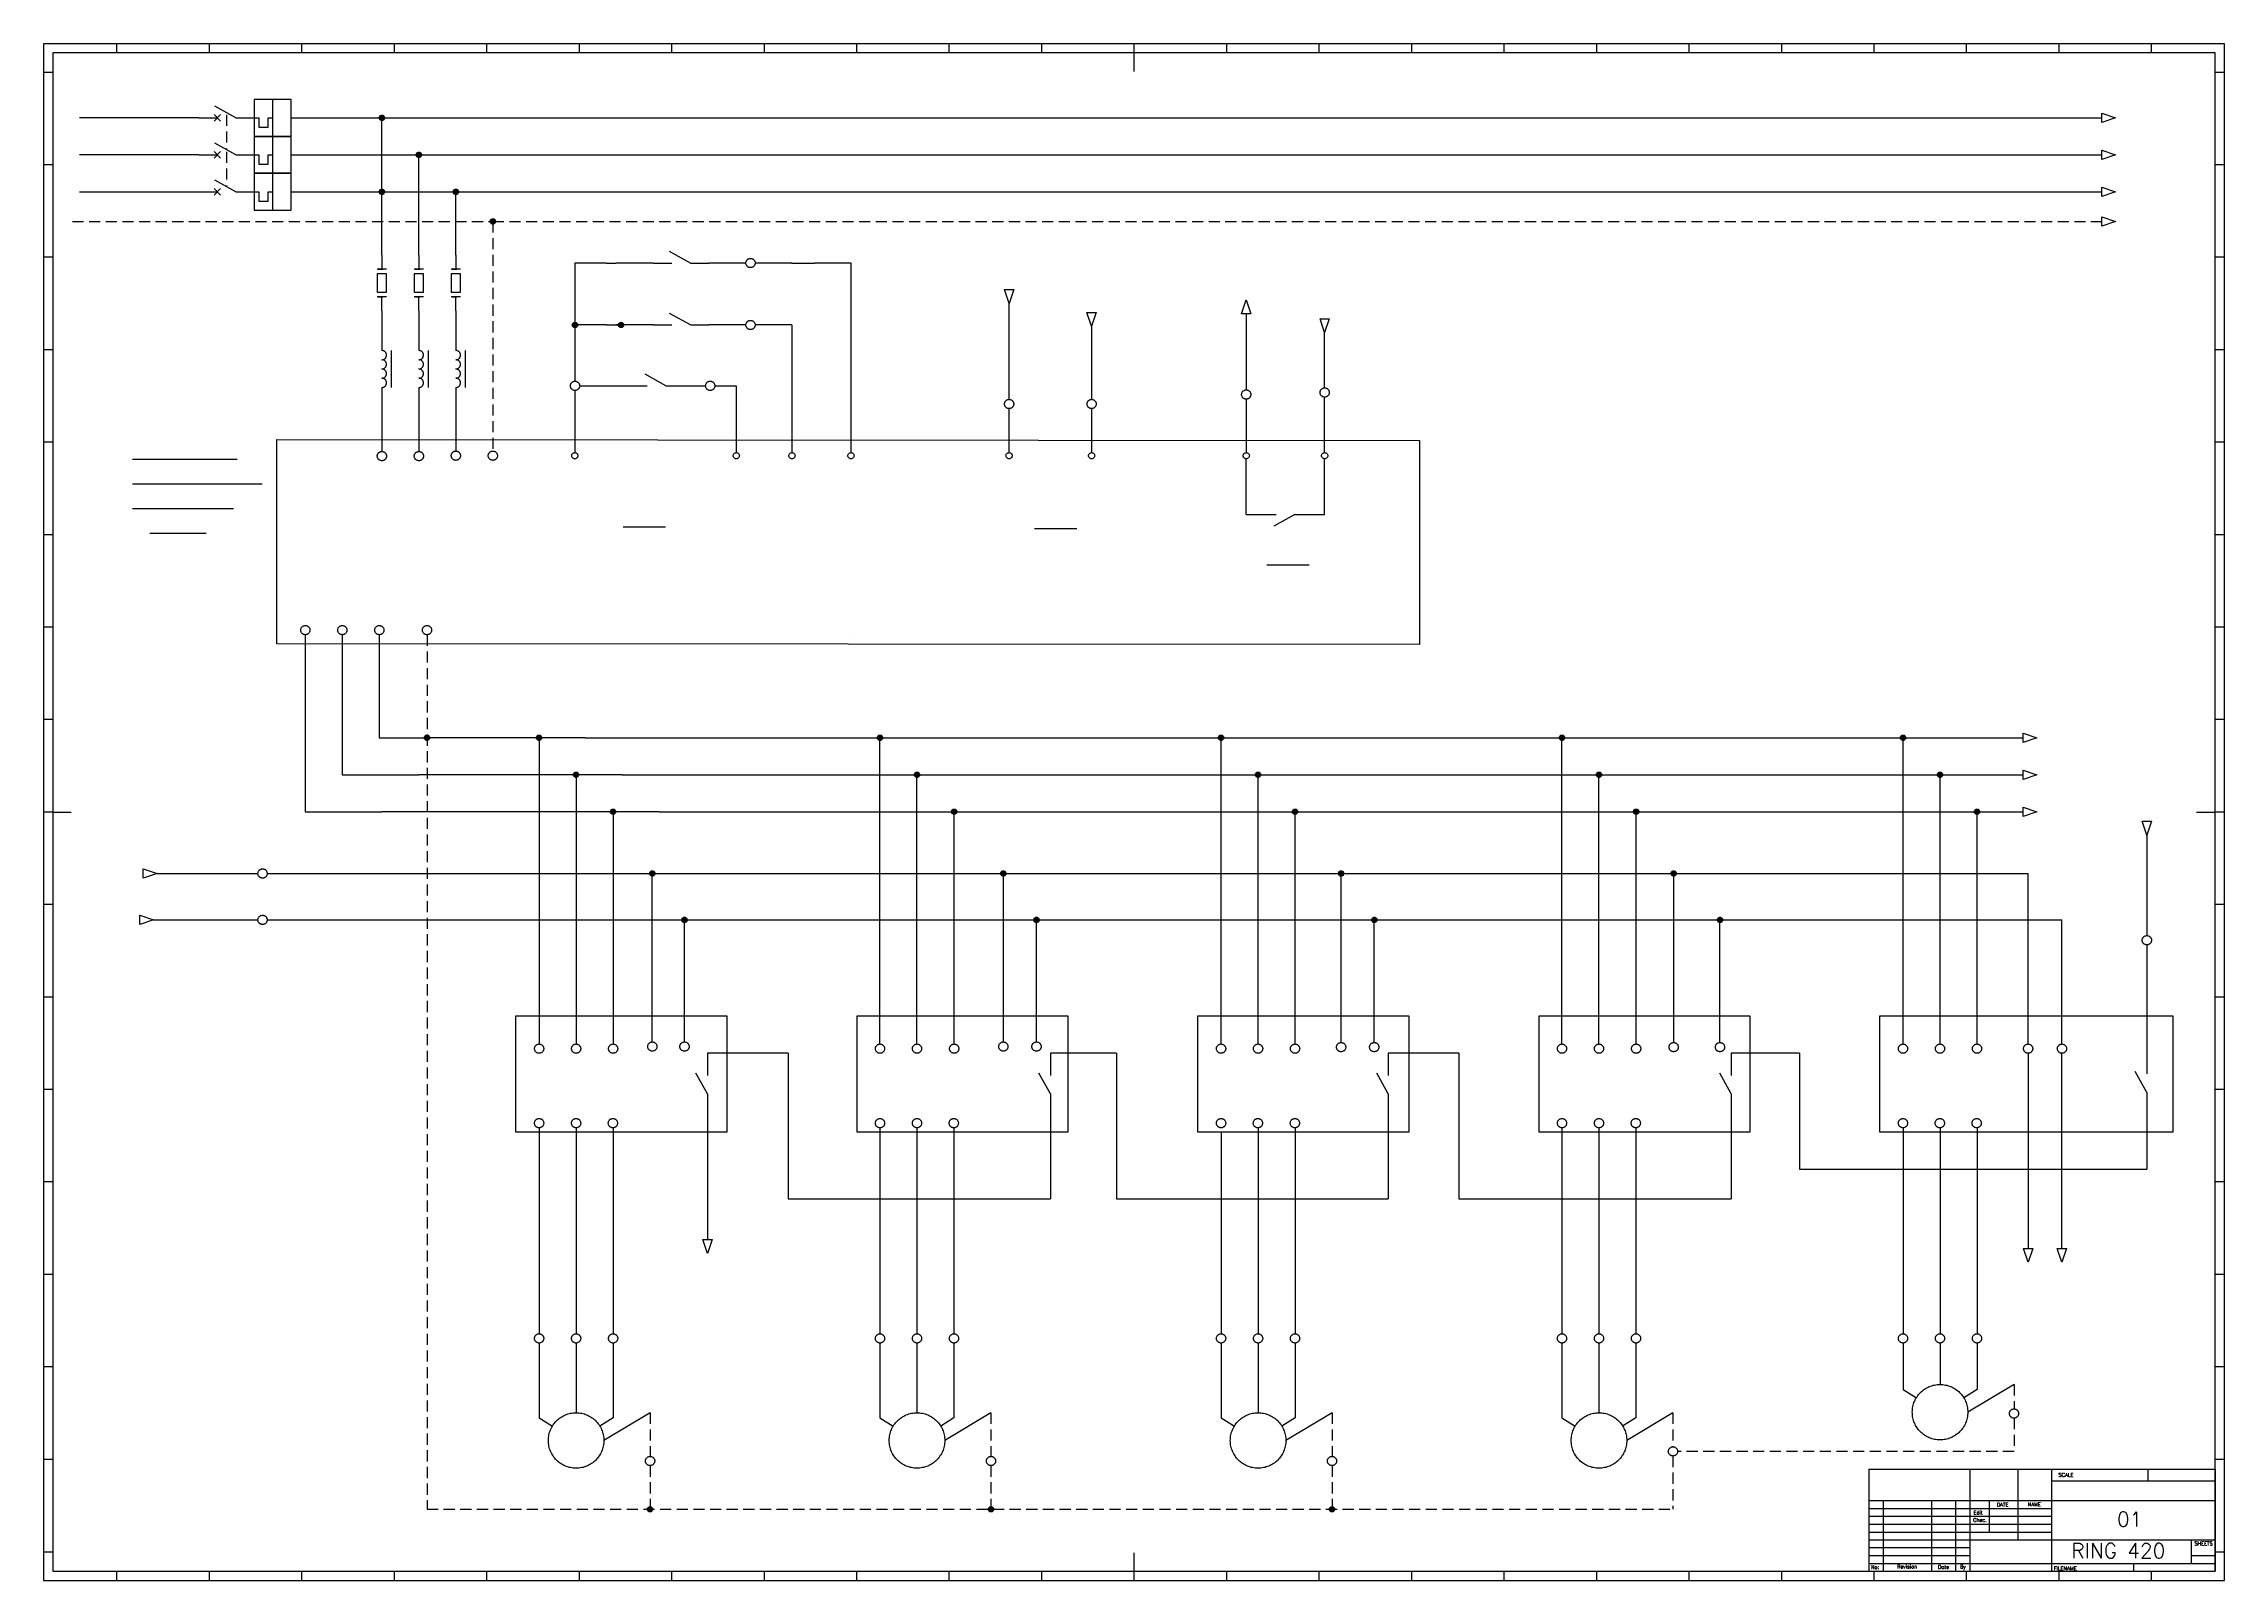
# Paper-space layout 'IEC A0 Title Block' of a CAD drawing. Header units: millimetres. Extents: x 5 to 1184, y 5 to 836.
# The model-space entities are those that its viewports show. They can reach past a viewport. Long polylines and large blocks are cut down to what shows.
import ezdxf
from ezdxf.enums import TextEntityAlignment as Align

# ---------------------------------------------------------------- set-up
doc = ezdxf.new("R2010")
doc.units = ezdxf.units.MM
doc.header["$LTSCALE"] = 12
doc.linetypes.add('DASHED', pattern=[0.75, 0.5, -0.25])
for name, color, linetype in [('025', 1, 'Continuous'), ('035', 5, 'Continuous'), ('07', 7, 'Continuous'), ('DESC', 1, 'Continuous'), ('LINK', 9, 'DASHED'), ('MISC', 2, 'Continuous'), ('RED_2.5mm^2', 1, 'Continuous'), ('SYMS', 7, 'Continuous'), ('TAGS', 51, 'Continuous'), ('WIREFIXED', 130, 'Continuous'), ('WIRENO', 70, 'Continuous'), ('WIREREF', 61, 'Continuous'), ('WIREREF_DEST', 61, 'Continuous'), ('XREF', 7, 'Continuous'), ('XREFCHILD', 134, 'Continuous')]:
    doc.layers.add(name, color=color, linetype=linetype)
doc.styles.add('ISO Proportional', font='isocp.shx')
doc.styles.add('WD', font='romans.shx')
doc.styles.add('WD_IEC', font='isocp2.shx', dxfattribs={"width": 0.9, "height": 4})

psp = doc.layouts.new('IEC A0 Title Block')

msp = doc.modelspace()

# ---------------------------------------------------------------- texts
at = {"color": 0, "attachment_point": 1}
for s, width, gutter_width, insert, char_height in [('{\\fArial|b0|i0|c0|p34;\\LINVERTER\\PBONFIGLIOLI\\PVECTRON\\P   22KW}', 148.779, 25, (53.1, 625.8), 8), ('{\\f@Arial Unicode MS|b0|i0|c178|p34; \\f@Arial Unicode MS|b0|i0|c0|p34;    L1   L2    L3}', 106.807, 25, (170, 608.5), 7), ('\\W1;{\\fArial|b0|i0|c0|p34;E}', 8.574, 25, (245.5, 607.5), 7), ('{\\fArial|b0|i0|c0|p34;+24V}', 8.574, 25, (291.3, 607.5), 6), ('{\\fArial|b0|i0|c0|p34; S1IND}', 54.007, 25, (329.8, 607.2), 7), ('{\\fArial|b0|i0|c0|p34;S3IND}', 8.574, 25, (375.6, 606.3), 6), ('{\\fArial|b0|i0|c0|p34;Reset}', 8.574, 25, (427.7, 606.3), 6), ('{\\fArial|b0|i0|c0|p34;\\LX210}', 11.601, 25, (318.4, 588), 7), ('{\\fArial|b0|i0|c0|p34;\\LX211}', 11.601, 25, (540.7, 587.1), 7), ('{\\fArial|b0|i0|c0|p34;\\LX209}', 11.601, 25, (666.3, 567.5), 7), ('{\\f@Arial Unicode MS|b0|i0|c0|p34;W     V     U              }', 109.021, 12.5, (141.1, 538.5), 7), ('\\W1;{\\fArial|b0|i0|c0|p34;E}', 8.574, 25, (209.3, 538.6), 7)]:
    msp.add_mtext_dynamic_manual_height_columns(s, width=width, gutter_width=gutter_width, heights=[0], dxfattribs=dict(at, insert=insert, char_height=char_height))
at = {"char_height": 7.5, "attachment_point": 1}
for s, width, insert in [('{\\f@Arial Unicode MS|b0|i0|c0|p34;C.C1}', 19.362, (233.3, 289.1)), ('{\\f@Arial Unicode MS|b0|i0|c0|p34;CURRENT\\PCONTROL\\P    }', 57.226, (265.7, 288.1)), ('{\\f@Arial Unicode MS|b0|i0|c0|p34;C.C2}', 19.362, (417.7, 289.1)), ('{\\f@Arial Unicode MS|b0|i0|c0|p34;CURRENT\\PCONTROL\\P    }', 57.226, (452.5, 291.2)), ('{\\f@Arial Unicode MS|b0|i0|c0|p34;C.C3}', 19.362, (604.4, 290.7)), ('{\\f@Arial Unicode MS|b0|i0|c0|p34;CURRENT\\PCONTROL\\P    }', 57.226, (637, 291.2)), ('{\\f@Arial Unicode MS|b0|i0|c0|p34;C.C4}', 22.099, (786.4, 289.1)), ('{\\f@Arial Unicode MS|b0|i0|c0|p34;CURRENT\\PCONTROL\\P    }', 57.226, (820.9, 291.2)), ('{\\f@Arial Unicode MS|b0|i0|c0|p34;C.C5}', 19.362, (970.7, 289.1)), ('{\\f@Arial Unicode MS|b0|i0|c0|p34;CURRENT\\PCONTROL\\P    }', 57.226, (1005.2, 291.2))]:
    msp.add_mtext_dynamic_manual_height_columns(s, width=width, gutter_width=35, heights=[0], dxfattribs=dict(at, insert=insert))
at = {"layer": 'RED_2.5mm^2', "char_height": 7, "attachment_point": 1}
for insert in [(272.2, 649.9), (540.8, 652.1), (670.8, 649.3), (1152.9, 358.9), (116.1, 351.5), (248.2, 145.5), (424.8, 147.3), (612.3, 147.6), (791.3, 148.5), (976.2, 147.6)]:
    msp.add_mtext_dynamic_manual_height_columns('{\\fArial|b0|i0|c0|p34;\\C0;X2}', width=22.241, gutter_width=35, heights=[0], dxfattribs=dict(at, insert=insert))

# ---------------------------------------------------------------- blocks, each defined once
blk = doc.blocks.new('IEC_border_a0')
at = {"layer": '035', "color": 0}
for p, q in [((0, 841), (0, 0)), ((1189, 841), (0, 841)), ((105, 841), (105, 836)), ((1189, 0), (1189, 841)), ((44.5, 836), (44.5, 831)), ((94.5, 836), (94.5, 831)), ((144.5, 836), (144.5, 831)), ((194.5, 836), (194.5, 831)), ((244.5, 836), (244.5, 831)), ((294.5, 836), (294.5, 831)), ((344.5, 836), (344.5, 831)), ((394.5, 836), (394.5, 831)), ((444.5, 836), (444.5, 831)), ((494.5, 836), (494.5, 831)), ((544.5, 836), (544.5, 831)), ((594.5, 836), (594.5, 831)), ((644.5, 836), (644.5, 831)), ((694.5, 836), (694.5, 831)), ((744.5, 836), (744.5, 831)), ((794.5, 836), (794.5, 831)), ((844.5, 836), (844.5, 831)), ((894.5, 836), (894.5, 831)), ((944.5, 836), (944.5, 831)), ((994.5, 836), (994.5, 831)), ((1044.5, 836), (1044.5, 831)), ((1094.5, 836), (1094.5, 831)), ((1144.5, 836), (1144.5, 831)), ((10, 820.5), (5, 820.5)), ((1184, 820.5), (1179, 820.5)), ((10, 770.5), (5, 770.5)), ((1184, 770.5), (1179, 770.5)), ((10, 720.5), (5, 720.5)), ((1184, 720.5), (1179, 720.5)), ((10, 670.5), (5, 670.5)), ((1184, 670.5), (1179, 670.5)), ((10, 620.5), (5, 620.5)), ((1184, 620.5), (1179, 620.5)), ((0, 594), (5, 594)), ((10, 570.5), (5, 570.5)), ((1184, 570.5), (1179, 570.5)), ((10, 520.5), (5, 520.5)), ((1184, 520.5), (1179, 520.5)), ((10, 470.5), (5, 470.5)), ((1184, 470.5), (1179, 470.5)), ((10, 420.5), (5, 420.5)), ((1184, 420.5), (1179, 420.5)), ((1184, 420.5), (1179, 420.5)), ((10, 370.5), (5, 370.5)), ((1184, 370.5), (1179, 370.5)), ((10, 320.5), (5, 320.5)), ((1184, 320.5), (1179, 320.5)), ((0, 297), (5, 297)), ((10, 270.5), (5, 270.5)), ((1184, 270.5), (1179, 270.5)), ((1184, 270.5), (1179, 270.5)), ((10, 220.5), (5, 220.5)), ((1184, 220.5), (1179, 220.5)), ((10, 170.5), (5, 170.5)), ((1184, 170.5), (1179, 170.5)), ((10, 120.5), (5, 120.5)), ((1184, 120.5), (1179, 120.5)), ((10, 70.5), (5, 70.5)), ((1184, 70.5), (1179, 70.5)), ((10, 20.4), (5.1, 20.4)), ((1184, 20.4), (1179, 20.4)), ((0, 0), (1189, 0)), ((44.5, 10), (44.5, 5)), ((94.5, 10), (94.5, 5)), ((144.5, 10), (144.5, 5)), ((194.5, 10), (194.5, 5)), ((210, 0), (210, 5)), ((244.5, 10), (244.5, 5)), ((294.5, 10), (294.5, 5)), ((344.5, 10), (344.5, 5)), ((394.5, 10), (394.5, 5)), ((400, 0), (400, 5)), ((444.5, 10), (444.5, 5)), ((494.5, 10), (494.5, 5)), ((544.5, 10), (544.5, 5)), ((590, 0), (590, 5)), ((594.5, 10), (594.5, 5)), ((644.5, 10), (644.5, 5)), ((694.5, 10), (694.5, 5)), ((744.5, 10), (744.5, 5)), ((744.5, 10), (744.5, 5)), ((794.5, 10), (794.5, 5)), ((794.5, 0), (794.5, 5)), ((844.5, 10), (844.5, 5)), ((894.5, 10), (894.5, 5)), ((944.5, 10), (944.5, 5)), ((994.5, 10), (994.5, 5)), ((999, 0), (999, 5)), ((1044.5, 10), (1044.5, 5)), ((1094.5, 10), (1094.5, 5)), ((1144.5, 10), (1144.5, 5))]:
    blk.add_line(p, q, dxfattribs=at)
blk.add_lwpolyline([(10, 10), (1179, 10), (1179, 831), (10, 831)], close=True, dxfattribs=at)
at = {"layer": '07', "color": 0}
for p, q in [((594.5, 831), (594.5, 821)), ((10, 420.5), (20, 420.5)), ((1169, 420.5), (1179, 420.5)), ((594.5, 20), (594.5, 10))]:
    blk.add_line(p, q, dxfattribs=at)
blk.add_lwpolyline([(5, 5), (1184, 5), (1184, 836), (5, 836)], close=True, dxfattribs=at)
at = {"layer": '035', "color": 0, "style": 'ISO Proportional'}
for s, p in [('1', (18.3, 831.5)), ('2', (68.2, 831.5)), ('3', (118.2, 831.5)), ('4', (167.9, 831.5)), ('5', (218.3, 831.5)), ('6', (268.2, 831.5)), ('7', (318.2, 831.5)), ('8', (368.4, 831.5)), ('9', (418.5, 831.5)), ('10', (467.7, 831.5)), ('11', (517.5, 831.5)), ('12', (567.5, 831.5)), ('13', (618.4, 831.5)), ('14', (668.5, 831.5)), ('15', (717.7, 831.5)), ('16', (767.5, 831.5)), ('17', (817.7, 831.5)), ('18', (867.5, 831.5)), ('19', (917.5, 831.5)), ('20', (968.4, 831.5)), ('21', (1018.5, 831.5)), ('22', (1067.7, 831.5)), ('23', (1117.5, 831.5)), ('24', (1167.5, 831.5)), ('A', (6, 793.8)), ('A', (1180, 793.8)), ('B', (6, 743.8)), ('B', (1180, 743.8)), ('C', (6, 693.8)), ('C', (1180, 693.8)), ('D', (6, 643.8)), ('D', (1180, 643.8)), ('E', (6, 593.8)), ('E', (1180, 593.8)), ('F', (6, 543.8)), ('F', (1180, 543.8)), ('G', (6, 493.8)), ('G', (1180, 493.8)), ('H', (6, 443.8)), ('H', (1180, 443.8)), ('J', (6, 393.8)), ('J', (1180, 393.8)), ('K', (6, 343.8)), ('K', (1180, 343.8)), ('L', (6, 293.7)), ('L', (1180, 293.7)), ('M', (6, 243.7)), ('M', (1180, 243.7)), ('N', (6, 193.7)), ('N', (1180, 193.7)), ('P', (6, 143.7)), ('P', (1180, 143.7)), ('Q', (6, 93.7)), ('Q', (1180, 93.7)), ('R', (6.1, 43.7)), ('R', (1180, 43.7)), ('1', (18.3, 5.5)), ('2', (68.2, 5.5)), ('3', (118.2, 5.5)), ('4', (167.9, 5.5)), ('5', (218.3, 5.5)), ('6', (268.2, 5.5)), ('7', (318.2, 5.5)), ('8', (368.4, 5.5)), ('9', (418.5, 5.5)), ('10', (467.7, 5.5)), ('11', (517.5, 5.5)), ('12', (567.5, 5.5)), ('13', (618.4, 5.5)), ('14', (668.5, 5.5)), ('15', (717.7, 5.5)), ('16', (767.5, 5.5)), ('17', (817.7, 5.5)), ('18', (867.5, 5.5)), ('19', (917.5, 5.5)), ('20', (968.4, 5.5)), ('21', (1018.5, 5.5)), ('22', (1067.7, 5.5)), ('23', (1117.5, 5.5)), ('24', (1167.5, 5.5))]:
    blk.add_text(s, height=3.5, dxfattribs=at).set_placement(p)
blk = doc.blocks.new('IEC_tblock_a0')
at = {"layer": '035'}
for p, q in [((-106.6, 55.2), (-106.6, 17)), ((-88.4, 48.9), (0, 48.9)), ((-36.4, 55.2), (-36.4, 48.9)), ((-179.4, 38.2), (-179.4, 0)), ((-153.4, 38.2), (-153.4, 0)), ((-140.4, 38.2), (-140.4, 0)), ((-122.2, 38.2), (-122.2, 21.2)), ((-187.2, 34), (-88.4, 34)), ((-187.2, 29.8), (-88.4, 29.8)), ((-187.2, 25.5), (-88.4, 25.5)), ((-187.2, 21.2), (-88.4, 21.2)), ((-187.2, 17), (-132.6, 17)), ((-187.2, 12.8), (-132.6, 12.8)), ((-187.2, 8.5), (-132.6, 8.5)), ((-187.2, 4.2), (0, 4.2)), ((-44.2, 4.2), (-44.2, 0)), ((-13, 8.5), (0, 8.5))]:
    blk.add_line(p, q, dxfattribs=at)
at = {"layer": '07'}
for p, q in [((-187.2, 55.2), (0, 55.2)), ((-187.2, 55.2), (-187.2, 0)), ((-132.6, 55.2), (-132.6, 0)), ((-88.4, 55.2), (-88.4, 0)), ((0, 55.2), (0, 0)), ((-187.2, 38.2), (0, 38.2)), ((-132.6, 17), (0, 17)), ((-13, 17), (-13, 4.2)), ((-187.2, 0), (0, 0))]:
    blk.add_line(p, q, dxfattribs=at)
at = {"style": 'WD'}
for tag, p in [('SCALE', (-69.9, 51.1)), ('SH', (-8.7, 10.1)), ('FILENAME', (-68.1, 0.8))]:
    blk.add_attdef(tag, p, '', height=2, dxfattribs=at)
for tag, height, p in [('CKDATE', 2, (-114.9, 26.6)), ('EDDATE', 2, (-115, 30.8)), ('EDBY', 2, (-98, 30.9)), ('CKBY', 2, (-97.9, 26.3)), ('PROJDESC', 5, (-45.9, 29.2)), ('DWGDESC', 5, (-44.9, 19.7)), ('DWGNO', 3.5, (-48.5, 9.5))]:
    blk.add_attdef(tag, text='', height=height, dxfattribs=at).set_placement(p, align=Align.CENTER)
at = {"style": 'WD', "flags": 1}
blk.add_attdef('WD_TB', (-120.9, 11.9), '', height=2, dxfattribs=at)
at = {"layer": '025', "style": 'WD'}
for s, p in [('SCALE', (-80.6, 51.1)), ('NAME', (-97.7, 35.1)), ('No:', (-183.8, 1.2)), ('Revision', (-166.5, 1.5)), ('Date', (-146.8, 1.3)), ('By', (-136.3, 1.4))]:
    blk.add_text(s, height=2, dxfattribs=at).set_placement(p, align=Align.CENTER)
for s, p in [('DATE', (-118, 35)), ('Chec.', (-130.8, 26.7)), ('Edit', (-130.6, 30.7)), ('SHEETS', (-11.2, 14)), ('FILENAME', (-87.2, 0.6))]:
    blk.add_text(s, height=2, dxfattribs=at).set_placement(p)
blk = doc.blocks.new('VT0_02')
blk.add_circle((0, 0), 1.25)
at = {"style": 'WD_IEC'}
blk.add_attdef('TAG1', text='', height=2.5, dxfattribs=at).set_placement((-0.5, 1.75), align=Align.RIGHT)
at = {"style": 'WD_IEC', "flags": 1}
for tag, p in [('X4TERM01', (-1.25, 0)), ('X2TERM01', (0, 1.25)), ('X1TERM01', (1.25, 0)), ('X8TERM01', (0, -1.25))]:
    blk.add_attdef(tag, p, '', height=0.32, dxfattribs=at)
blk = doc.blocks.new('WD_WNV')
at = {"linetype": 'Continuous', "style": 'WD_IEC', "width": 0.8}
blk.add_attdef('WIRENO', text='', height=2.5, dxfattribs=at).set_placement((-1.6, 0), align=Align.MIDDLE_RIGHT)
at = {"style": 'WD_IEC', "flags": 1}
for tag, p in [('W08USER', (-1, 0.375)), ('W04USER', (-1, 0.875)), ('W05USER', (-1, 0.75)), ('W09USER', (-1, 0.25)), ('W03USER', (-1, 1)), ('W06USER', (-1, 0.625)), ('W07USER', (-1, 0.5)), ('W02USER', (-1, 1.125)), ('W01USER', (-1, 1.25)), ('W10USER', (-1, 0.125))]:
    blk.add_attdef(tag, text='', height=0.08, dxfattribs=at).set_placement(p, align=Align.CENTER)
blk = doc.blocks.new('VCR21')
for p, q in [((0, 7.5), (0, 2.5)), ((0, -2.5), (-3.12, 3.12)), ((0, -2.5), (0, -7.5))]:
    blk.add_line(p, q)
at = {"style": 'WD_IEC'}
for tag, p in [('INST', (-5.25, 6.75)), ('LOC', (-5.25, 3.75)), ('TAG2', (-5.25, 0.75)), ('DESC1', (-5.25, -6.75)), ('XREF', (-5.25, -3.75)), ('DESC3', (-5.25, -12.75)), ('DESC2', (-5.25, -9.75))]:
    blk.add_attdef(tag, text='', height=2.5, dxfattribs=at).set_placement(p, align=Align.RIGHT)
blk.add_attdef('TERM01', text='', height=2, rotation=90, dxfattribs=at).set_placement((-1, 7.5), align=Align.RIGHT)
at = {"style": 'WD_IEC', "flags": 1}
for tag, p, height in [('X2TERM01', (0, 7.5), 0.32), ('X4LINK', (-2.75, 0), 0.32), ('X1LINK', (-0.5, 0), 0.32), ('CONTACT', (4, -3.5), 1), ('FAMILY', (4, -5), 1), ('COMMON', (5.25, -4.75), 1), ('X8TERM02', (0, -7.5), 0.32)]:
    blk.add_attdef(tag, p, '', height=height, dxfattribs=at)
at = {"style": 'WD_IEC'}
blk.add_attdef('TERM02', (-1, -7.5), '', height=2, rotation=90, dxfattribs=at)
blk = doc.blocks.new('HCB11THI')
for p, q in [((-7.5, 0), (-2.5, 0)), ((-3.38, -0.88), (-1.62, 0.88)), ((-1.62, -0.88), (-3.38, 0.88)), ((2.5, 0), (-3.12, 3.12)), ((2.5, 0), (8.75, 0)), ((8.75, 0), (8.75, -2.5)), ((11.25, 0), (12.5, 0)), ((11.25, -2.5), (11.25, 0)), ((12.5, -5), (12.5, 5)), ((17.5, 0), (22.5, 0)), ((8.75, -2.5), (11.25, -2.5))]:
    blk.add_line(p, q)
blk.add_lwpolyline([(7.5, -5), (17.5, -5), (17.5, 5), (7.5, 5)], close=True)
at = {"style": 'WD_IEC'}
for tag, p in [('INST', (-5, 11.12)), ('TAG1', (-5, 4.12)), ('LOC', (-5, 7.62)), ('DESC1', (-5, -11.11)), ('DESC3', (-5, -18.11)), ('DESC2', (-5, -14.61))]:
    blk.add_attdef(tag, text='', height=2.5, dxfattribs=at).set_placement(p, align=Align.RIGHT)
for tag, p, height, flags in [('MFG', (4.92, 12.12), 1.5, 9), ('CAT', (4.92, 9.62), 1.5, 9), ('X4TERM01', (-7.5, 0), 0.32, 1), ('TERM01', (-7.5, 1), 2, 8), ('X2LINK', (0, 1.7), 0.32, 1), ('X8LINK', (0, 0.79), 0.32, 1), ('X1TERM02', (22.5, 0), 0.32, 1), ('ASSYCODE', (12.5, -7.5), 1, 1), ('FAMILY', (12.5, -9), 1, 1), ('CATDESC', (12.5, -10.5), 1, 1), ('COMMON', (13.75, -13.02), 1, 1)]:
    blk.add_attdef(tag, p, '', height=height, dxfattribs=dict(at, flags=flags))
at = {"linetype": 'Continuous', "style": 'WD_IEC'}
blk.add_attdef('T', text='', height=2.5, rotation=90, dxfattribs=at).set_placement((15, 0), align=Align.MIDDLE_CENTER)
at = {"style": 'WD_IEC', "flags": 8}
blk.add_attdef('TERM02', text='', height=2, dxfattribs=at).set_placement((22.5, 1), align=Align.RIGHT)
at = {"lineweight": 15, "style": 'WD_IEC'}
for tag, p in [('RATING1', (-5, -3.61)), ('XREF', (-5, -7.36))]:
    blk.add_attdef(tag, text='', height=2.5, dxfattribs=at).set_placement(p, align=Align.RIGHT)
blk = doc.blocks.new('HCB21THI')
for p, q in [((-7.5, 0), (-2.5, 0)), ((-3.38, -0.88), (-1.62, 0.88)), ((-1.62, -0.88), (-3.38, 0.88)), ((2.5, 0), (-3.12, 3.12)), ((2.5, 0), (8.75, 0)), ((8.75, 0), (8.75, -2.5)), ((11.25, 0), (12.5, 0)), ((11.25, -2.5), (11.25, 0)), ((12.5, -5), (12.5, 5)), ((17.5, 0), (22.5, 0)), ((8.75, -2.5), (11.25, -2.5))]:
    blk.add_line(p, q)
blk.add_lwpolyline([(7.5, -5), (17.5, -5), (17.5, 5), (7.5, 5)], close=True)
at = {"style": 'WD_IEC'}
for tag, p in [('INST', (-5, 11.12)), ('TAG2', (-5, 4.12)), ('LOC', (-5, 7.62)), ('DESC1', (-5, -13.75)), ('DESC2', (-5, -17.25)), ('DESC3', (-5, -20.75))]:
    blk.add_attdef(tag, text='', height=2.5, dxfattribs=at).set_placement(p, align=Align.RIGHT)
for tag, p, height, flags in [('X4TERM01', (-7.5, 0), 0.32, 1), ('TERM01', (-7.5, 1), 2, 8), ('X2LINK', (0, 1.7), 0.32, 1), ('X8LINK', (0, 0.79), 0.32, 1), ('X1TERM02', (22.5, 0), 0.32, 1), ('FAMILY', (12.5, -9), 1, 1), ('CONTACT', (12.5, -11.77), 1, 1)]:
    blk.add_attdef(tag, p, '', height=height, dxfattribs=dict(at, flags=flags))
at = {"linetype": 'Continuous', "style": 'WD_IEC'}
blk.add_attdef('T', text='', height=2.5, rotation=90, dxfattribs=at).set_placement((15, 0), align=Align.MIDDLE_CENTER)
at = {"style": 'WD_IEC', "flags": 8}
blk.add_attdef('TERM02', text='', height=2, dxfattribs=at).set_placement((22.5, 1), align=Align.RIGHT)
at = {"lineweight": 15, "style": 'WD_IEC', "flags": 1}
blk.add_attdef('RATING1', text='', height=2.5, dxfattribs=at).set_placement((-5, -6.25), align=Align.RIGHT)
at = {"lineweight": 15, "style": 'WD_IEC'}
blk.add_attdef('XREF', text='', height=2.5, dxfattribs=at).set_placement((-5, -10), align=Align.RIGHT)
blk = doc.blocks.new('VFU1F11')
for p, q in [((0, 7.5), (0, 3.75)), ((1.25, 3.75), (-1.25, 3.75)), ((1.25, 2.5), (-1.25, 2.5)), ((-1.25, 2.5), (-1.25, -2.5)), ((-1, 3.75), (0.25, 3.75)), ((1.25, -2.5), (1.25, 2.5)), ((-1.25, -2.5), (1.25, -2.5)), ((1.25, -3.75), (-1.25, -3.75)), ((-1, -3.75), (0.25, -3.75)), ((0, -7.5), (0, -3.75))]:
    blk.add_line(p, q)
at = {"style": 'WD_IEC'}
for tag, p in [('INST', (-4.74, 8.75)), ('LOC', (-4.74, 5.75)), ('RATING1', (-4.74, -0.25)), ('TAG1', (-4.74, 2.75)), ('DESC1', (-4.74, -6.25)), ('DESC3', (-4.74, -12.25)), ('DESC2', (-4.74, -9.25))]:
    blk.add_attdef(tag, text='', height=2.5, dxfattribs=at).set_placement(p, align=Align.RIGHT)
blk.add_attdef('TERM01', text='', height=2, rotation=90, dxfattribs=at).set_placement((-1, 7.5), align=Align.RIGHT)
at = {"style": 'WD_IEC', "flags": 1}
for tag, p, height in [('X2TERM01', (0, 7.5), 0.32), ('X4LINK', (-1.3, -0.02), 0.32), ('X1LINK', (1.2, -0.02), 0.32), ('ASSYCODE', (2, -3.96), 1), ('FAMILY', (2, -5.46), 1), ('X8TERM02', (0, -7.5), 0.32), ('CATDESC', (2, -6.96), 1)]:
    blk.add_attdef(tag, p, '', height=height, dxfattribs=at)
at = {"style": 'WD_IEC', "flags": 9}
for tag, p in [('MFG', (5.59, 6.41)), ('CAT', (5.59, 3.91))]:
    blk.add_attdef(tag, text='', height=1.5, dxfattribs=at).set_placement(p, align=Align.RIGHT)
at = {"style": 'WD_IEC'}
blk.add_attdef('TERM02', (-1, -7.5), '', height=2, rotation=90, dxfattribs=at)
at = {"lineweight": 15, "style": 'WD_IEC'}
blk.add_attdef('XREF', text='', height=2.5, dxfattribs=at).set_placement((-4.74, -3.25), align=Align.RIGHT)
blk = doc.blocks.new('VFU2F11')
for p, q in [((0, 7.5), (0, 3.75)), ((1.25, 3.75), (-1.25, 3.75)), ((1.25, 2.5), (-1.25, 2.5)), ((-1.25, 2.5), (-1.25, -2.5)), ((-1, 3.75), (0.25, 3.75)), ((1.25, -2.5), (1.25, 2.5)), ((-1.25, -2.5), (1.25, -2.5)), ((1.25, -3.75), (-1.25, -3.75)), ((-1, -3.75), (0.25, -3.75)), ((0, -7.5), (0, -3.75))]:
    blk.add_line(p, q)
at = {"style": 'WD_IEC'}
for tag, p in [('INST', (-4.74, 8.75)), ('LOC', (-4.74, 5.75)), ('RATING1', (-4.74, -0.66)), ('TAG2', (-4.74, 2.75)), ('DESC1', (-4.25, -7.13)), ('DESC3', (-4.25, -13.13)), ('DESC2', (-4.25, -10.13))]:
    blk.add_attdef(tag, text='', height=2.5, dxfattribs=at).set_placement(p, align=Align.RIGHT)
blk.add_attdef('TERM01', text='', height=2, rotation=90, dxfattribs=at).set_placement((-1, 7.5), align=Align.RIGHT)
at = {"style": 'WD_IEC', "flags": 1}
for tag, p, height in [('X2TERM01', (0, 7.5), 0.32), ('X4LINK', (-1.3, -0.02), 0.32), ('X1LINK', (1.2, -0.02), 0.32), ('FAMILY', (2, -5.46), 1), ('X8TERM02', (0, -7.5), 0.32), ('CATDESC', (2, -6.96), 1)]:
    blk.add_attdef(tag, p, '', height=height, dxfattribs=at)
at = {"style": 'WD_IEC'}
blk.add_attdef('TERM02', (-1, -7.5), '', height=2, rotation=90, dxfattribs=at)
at = {"lineweight": 15, "style": 'WD_IEC'}
blk.add_attdef('XREF', text='', height=2.5, dxfattribs=at).set_placement((-4.25, -4.13), align=Align.RIGHT)
blk = doc.blocks.new('VMO14')
blk.add_line((20, 7.5), (7.5, 0))
blk.add_circle((0, 0), 7.5)
at = {"style": 'WD_IEC'}
for tag, p in [('INST', (-15.5, 12.75)), ('TAG1', (-15.5, 5.75)), ('LOC', (-15.5, 9.25)), ('DESC2', (-15.5, -2)), ('DESC1', (-15.5, 1.5)), ('DESC3', (-15.5, -5.5)), ('RATING2', (-15.5, -12.5)), ('RATING1', (-15.5, -9)), ('RATING3', (-15.5, -16))]:
    blk.add_attdef(tag, text='', height=2.5, dxfattribs=at).set_placement(p, align=Align.RIGHT)
blk.add_attdef('TERM02', (-0.81, 7.4), '', height=2, rotation=90, dxfattribs=at)
at = {"style": 'WD_IEC', "flags": 1}
for tag, p, height in [('X2TERM02', (0, 7.5), 0.32), ('X2TERM04', (20, 7.5), 0.32), ('MFG', (22.75, 9), 1.5), ('CAT', (22.75, 6.5), 1.5), ('X4LINK', (-7.5, 0), 0.32), ('X0TERM01', (-6.4, 3.9), 0.32), ('X0TERM03', (6.4, 3.9), 0.32), ('X1LINK', (7.5, 0), 0.32), ('ASSYCODE', (1, -9), 1), ('FAMILY', (1, -10.5), 1), ('CATDESC', (1, -12), 1)]:
    blk.add_attdef(tag, p, '', height=height, dxfattribs=at)
at = {"style": 'WD_IEC'}
for tag, p in [('TERM04', (19, 10)), ('TERM01', (-7.47, 4.61)), ('TERM03', (9.66, 4.61))]:
    blk.add_attdef(tag, text='', height=2, rotation=90, dxfattribs=at).set_placement(p, align=Align.RIGHT)
for tag, p in [('M', (-0.06, 1.67)), ('3~', (0.05, -3.33))]:
    blk.add_attdef(tag, text='', height=2.5, dxfattribs=at).set_placement(p, align=Align.CENTER)
at = {"lineweight": 15, "style": 'WD_IEC'}
blk.add_attdef('XREF', text='', height=2.5, dxfattribs=at).set_placement((-15.5, -19.5), align=Align.RIGHT)
blk = doc.blocks.new('WDDOT')
for radius in [0.72, 0.449, 0.223]:
    blk.add_circle((0, 0), radius)
blk = doc.blocks.new('HCR21')
for p, q in [((-7.5, 0), (-2.5, 0)), ((2.5, 0), (-3.12, 3.12)), ((2.5, 0), (7.5, 0))]:
    blk.add_line(p, q)
at = {"style": 'WD_IEC'}
for tag, p in [('INST', (-2.5, 10.12)), ('TAG2', (-2.5, 4.12)), ('LOC', (-2.5, 7.12)), ('DESC2', (-2.5, -12.25)), ('DESC1', (-2.5, -9.25)), ('DESC3', (-2.5, -15.25))]:
    blk.add_attdef(tag, text='', height=2.5, dxfattribs=at).set_placement(p, align=Align.RIGHT)
for tag, p, height, flags in [('X4TERM01', (-7.5, 0), 0.32, 1), ('TERM01', (-7.5, 1), 2, 8), ('X2LINK', (0, 2.27), 0.32, 1), ('X8LINK', (0, 0.77), 0.32, 1), ('X1TERM02', (7.5, 0), 0.32, 1), ('CONTACT', (6.5, -2.25), 1, 1), ('FAMILY', (6.5, -3.75), 1, 1), ('COMMON', (7.75, -3.5), 1, 1)]:
    blk.add_attdef(tag, p, '', height=height, dxfattribs=dict(at, flags=flags))
at = {"style": 'WD_IEC', "flags": 8}
for tag, height, p in [('TERM02', 2, (7.5, 1)), ('XREF', 2.5, (-2.5, -6.25))]:
    blk.add_attdef(tag, text='', height=height, dxfattribs=at).set_placement(p, align=Align.RIGHT)
blk = doc.blocks.new('WD_WNH')
at = {"linetype": 'Continuous', "style": 'WD_IEC', "width": 0.8}
blk.add_attdef('WIRENO', text='', height=2.5, dxfattribs=at).set_placement((0, 0.75), align=Align.CENTER)
at = {"style": 'WD_IEC', "flags": 1}
for tag, p in [('W08USER', (0, 0.375)), ('W04USER', (0, 0.875)), ('W05USER', (0, 0.75)), ('W09USER', (0, 0.25)), ('W03USER', (0, 1)), ('W06USER', (0, 0.625)), ('W07USER', (0, 0.5)), ('W02USER', (0, 1.125)), ('W01USER', (0, 1.25)), ('W10USER', (0, 0.125))]:
    blk.add_attdef(tag, text='', height=0.08, dxfattribs=at).set_placement(p, align=Align.CENTER)
blk = doc.blocks.new('HA1S1')
blk.add_lwpolyline([(0, 1.25), (3.75, 0), (0, -1.25)], close=True)
at = {"style": 'WD_IEC'}
for tag, height, flags, p in [('WIRENO', 2.5, 8, (-1.25, 1)), ('SIGCODE', 1, 1, (5, 1.8))]:
    blk.add_attdef(tag, text='', height=height, dxfattribs=dict(at, flags=flags)).set_placement(p, align=Align.RIGHT)
at = {"style": 'WD_IEC', "flags": 1}
blk.add_attdef('X4TERM01', (0, 0), '', height=0.32, dxfattribs=at)
at = {"style": 'WD_IEC'}
blk.add_attdef('XREF', text='', height=2.5, dxfattribs=at).set_placement((5, 0), align=Align.MIDDLE_LEFT)
blk.add_attdef('DESC1', text='', height=2.5, dxfattribs=at).set_placement((-1.25, -1), align=Align.TOP_RIGHT)
blk = doc.blocks.new('HA1S4')
blk.add_lwpolyline([(0, -3.75), (-1.25, 0), (1.25, 0)], close=True)
at = {"style": 'WD_IEC', "flags": 8}
blk.add_attdef('WIRENO', (-1, 1.25), '', height=2.5, rotation=90, dxfattribs=at)
at = {"style": 'WD_IEC'}
blk.add_attdef('DESC1', text='', height=2.5, rotation=90, dxfattribs=at).set_placement((1, 1.25), align=Align.TOP_LEFT)
at = {"style": 'WD_IEC', "flags": 1}
blk.add_attdef('X2TERM01', (0, 0), '', height=0.32, dxfattribs=at)
blk.add_attdef('SIGCODE', text='', height=1, dxfattribs=at).set_placement((-2.5, -3.2), align=Align.RIGHT)
at = {"style": 'WD_IEC'}
blk.add_attdef('XREF', text='', height=2.5, rotation=90, dxfattribs=at).set_placement((0, -5), align=Align.MIDDLE_RIGHT)
blk = doc.blocks.new('HA1D2')
blk.add_lwpolyline([(0, 0), (-1.25, 3.75), (1.25, 3.75)], close=True)
at = {"style": 'WD_IEC'}
blk.add_attdef('XREF', text='', height=2.5, rotation=90, dxfattribs=at).set_placement((0, 5), align=Align.MIDDLE_LEFT)
at = {"style": 'WD_IEC', "flags": 1}
blk.add_attdef('SIGCODE', text='', height=1, dxfattribs=at).set_placement((-2.5, 1.8), align=Align.RIGHT)
blk.add_attdef('X8TERM01', (0, 0), '', height=0.32, dxfattribs=at)
at = {"style": 'WD_IEC', "flags": 8}
blk.add_attdef('WIRENO', text='', height=2.5, rotation=90, dxfattribs=at).set_placement((-1, -1.25), align=Align.RIGHT)
at = {"style": 'WD_IEC'}
blk.add_attdef('DESC1', text='', height=2.5, rotation=90, dxfattribs=at).set_placement((1, -1.25), align=Align.TOP_RIGHT)
blk = doc.blocks.new('HA1S2')
blk.add_lwpolyline([(0, 3.75), (1.25, 0), (-1.25, 0)], close=True)
at = {"style": 'WD_IEC'}
blk.add_attdef('XREF', text='', height=2.5, rotation=90, dxfattribs=at).set_placement((0, 5), align=Align.MIDDLE_LEFT)
at = {"style": 'WD_IEC', "flags": 1}
blk.add_attdef('SIGCODE', text='', height=1, dxfattribs=at).set_placement((-2.5, 1.8), align=Align.RIGHT)
blk.add_attdef('X8TERM01', (0, 0), '', height=0.32, dxfattribs=at)
at = {"style": 'WD_IEC', "flags": 8}
blk.add_attdef('WIRENO', text='', height=2.5, rotation=90, dxfattribs=at).set_placement((-1, -1.25), align=Align.RIGHT)
at = {"style": 'WD_IEC'}
blk.add_attdef('DESC1', text='', height=2.5, rotation=90, dxfattribs=at).set_placement((1, -1.25), align=Align.TOP_RIGHT)
blk = doc.blocks.new('VT0002')
blk.add_circle((0, 0), 1.25)
at = {"style": 'WD_IEC'}
for tag, p in [('INST', (-2.25, 6.5)), ('LOC', (-2.25, 3.5)), ('DESC1', (-2.25, -6.25)), ('DESC3', (-2.25, -12.25)), ('DESC2', (-2.25, -9.25))]:
    blk.add_attdef(tag, text='', height=2.5, dxfattribs=at).set_placement(p, align=Align.RIGHT)
at = {"style": 'WD_IEC', "flags": 1}
for tag, p, height in [('ASSYCODE', (2.75, 10.75), 1), ('CATDESC', (2.75, 9.25), 1), ('MFG', (2.75, 7.25), 1.5), ('CAT', (2.75, 4.75), 1.5), ('X4PIN01', (-1.25, 1), 0.25), ('X4TERM01', (-1.25, 0), 0.25), ('X4TERMDESC01', (-1.25, 0.5), 0.4), ('STRIPSEQ', (0, 0), 0.025), ('X2PIN01', (0, 2.25), 0.25), ('X2TERM01', (0, 1.25), 0.25), ('X8PIN01', (0, -0.25), 0.25), ('X2TERMDESC01', (0, 1.75), 0.4), ('X1PIN01', (1.25, 1), 0.25), ('X1TERM01', (1.25, 0), 0.25), ('X1TERMDESC01', (1.25, 0.5), 0.4), ('LINKTERM', (0, -0.04), 0.025), ('X8TERM01', (0, -1.25), 0.25), ('X8TERMDESC01', (0, -0.75), 0.4)]:
    blk.add_attdef(tag, p, '', height=height, dxfattribs=at)
at = {"style": 'WD_IEC', "flags": 8}
for tag, height, p in [('TAGSTRIP', 2.5, (-2.25, 0.5)), ('TERM01', 2, (-2.25, -3.25))]:
    blk.add_attdef(tag, text='', height=height, dxfattribs=at).set_placement(p, align=Align.RIGHT)
blk = doc.blocks.new('HA1D3')
blk.add_lwpolyline([(0, 0), (-3.75, -1.25), (-3.75, 1.25)], close=True)
at = {"style": 'WD_IEC'}
blk.add_attdef('XREF', text='', height=2.5, dxfattribs=at).set_placement((-5, 0), align=Align.MIDDLE_RIGHT)
at = {"style": 'WD_IEC', "flags": 1}
blk.add_attdef('SIGCODE', text='', height=1, dxfattribs=at).set_placement((-2.5, 1.8), align=Align.RIGHT)
at = {"style": 'WD_IEC'}
for tag, p, height, flags in [('X1TERM01', (0, 0), 0.32, 1), ('WIRENO', (1.25, 1), 2.5, 8)]:
    blk.add_attdef(tag, p, '', height=height, dxfattribs=dict(at, flags=flags))
blk.add_attdef('DESC1', text='', height=2.5, dxfattribs=at).set_placement((1.25, -1), align=Align.TOP_LEFT)
blk = doc.blocks.new('HT0002')
blk.add_circle((0, 0), 1.25)
at = {"style": 'WD_IEC'}
for tag, p in [('INST', (-2.25, 6.5)), ('LOC', (-2.25, 3.5)), ('DESC1', (-2.25, -6.25)), ('DESC3', (-2.25, -12.25)), ('DESC2', (-2.25, -9.25))]:
    blk.add_attdef(tag, text='', height=2.5, dxfattribs=at).set_placement(p, align=Align.RIGHT)
at = {"style": 'WD_IEC', "flags": 1}
for tag, p, height in [('ASSYCODE', (2.75, 10.75), 1), ('CATDESC', (2.75, 9.25), 1), ('MFG', (2.75, 7.25), 1.5), ('CAT', (2.75, 4.75), 1.5), ('X4PIN01', (-1.25, 1), 0.25), ('X4TERM01', (-1.25, 0), 0.25), ('X4TERMDESC01', (-1.25, 0.5), 0.4), ('STRIPSEQ', (0, 0), 0.025), ('X2PIN01', (0, 2.25), 0.25), ('X2TERM01', (0, 1.25), 0.25), ('X8PIN01', (0, -0.25), 0.25), ('X2TERMDESC01', (0, 1.75), 0.4), ('X1PIN01', (1.25, 1), 0.25), ('X1TERM01', (1.25, 0), 0.25), ('X1TERMDESC01', (1.25, 0.5), 0.4), ('LINKTERM', (0, -0.04), 0.025), ('X8TERM01', (0, -1.25), 0.25), ('X8TERMDESC01', (0, -0.75), 0.4)]:
    blk.add_attdef(tag, p, '', height=height, dxfattribs=at)
at = {"style": 'WD_IEC', "flags": 8}
for tag, height, p in [('TAGSTRIP', 2.5, (-2.25, 0.5)), ('TERM01', 2, (-2.25, -3.25))]:
    blk.add_attdef(tag, text='', height=height, dxfattribs=at).set_placement(p, align=Align.RIGHT)
blk = doc.blocks.new('VRT1IC')
for p, q in [((0, 10), (0, 5)), ((2.5, 5), (2.5, -5)), ((0, -5), (0, -10))]:
    blk.add_line(p, q)
for centre in [(0, 3.75), (0, 1.25), (0, -1.25), (0, -3.75)]:
    blk.add_arc(centre, 1.25, 270, 90)
at = {"style": 'WD_IEC'}
for tag, p in [('INST', (-5.25, 10.25)), ('LOC', (-5.25, 6.75)), ('RATING1', (-5.25, -1.25)), ('TAG1', (-5.25, 3.25)), ('DESC1', (-5.25, -5.25)), ('DESC3', (-5.25, -12.25)), ('DESC2', (-5.25, -8.75))]:
    blk.add_attdef(tag, text='', height=2.5, dxfattribs=at).set_placement(p, align=Align.RIGHT)
blk.add_attdef('TERM01', text='', height=2, rotation=90, dxfattribs=at).set_placement((-1, 10), align=Align.RIGHT)
at = {"style": 'WD_IEC', "flags": 1}
for tag, p, height in [('X2TERM01', (0, 10), 0.32), ('MFG', (2.75, 9), 1.5), ('CAT', (2.75, 6.5), 1.5), ('ASSYCODE', (2.25, -6.5), 1), ('X8TERM02', (0, -10), 0.32), ('FAMILY', (2.25, -8), 1), ('CATDESC', (2.25, -9.5), 1)]:
    blk.add_attdef(tag, p, '', height=height, dxfattribs=at)
at = {"style": 'WD_IEC'}
blk.add_attdef('TERM02', (-1, -10), '', height=2, rotation=90, dxfattribs=at)
blk = doc.blocks.new('VRT2IC')
for p, q in [((0, 10), (0, 5)), ((2.5, 5), (2.5, -5)), ((0, -5), (0, -10))]:
    blk.add_line(p, q)
for centre in [(0, 3.75), (0, 1.25), (0, -1.25), (0, -3.75)]:
    blk.add_arc(centre, 1.25, 270, 90)
at = {"style": 'WD_IEC'}
for tag, p in [('INST', (-5.25, 10.25)), ('LOC', (-5.25, 6.75)), ('RATING1', (-5.25, -1.25)), ('TAG2', (-5.25, 3.25)), ('DESC1', (-5.25, -5.25)), ('DESC3', (-5.25, -12.25)), ('DESC2', (-5.25, -8.75))]:
    blk.add_attdef(tag, text='', height=2.5, dxfattribs=at).set_placement(p, align=Align.RIGHT)
blk.add_attdef('TERM01', text='', height=2, rotation=90, dxfattribs=at).set_placement((-1, 10), align=Align.RIGHT)
at = {"style": 'WD_IEC', "flags": 1}
for tag, p, height in [('X2TERM01', (0, 10), 0.32), ('X8TERM02', (0, -10), 0.32), ('FAMILY', (2.25, -8), 1), ('CATDESC', (2.25, -9.5), 1)]:
    blk.add_attdef(tag, p, '', height=height, dxfattribs=at)
at = {"style": 'WD_IEC'}
blk.add_attdef('TERM02', (-1, -10), '', height=2, rotation=90, dxfattribs=at)

# ---------------------------------------------------------------- linework, layer by layer
at = {"color": 0}
msp.add_lwpolyline([(131.1, 626.8), (748.8, 626.4), (748.8, 516), (131.1, 516.4)], close=True, dxfattribs=at)
for points in [[(374.6, 315), (260.2, 315), (260.2, 252.5), (374.6, 252.5)], [(558.9, 315), (444.6, 315), (444.6, 252.5), (558.9, 252.5)], [(743.3, 315), (628.9, 315), (628.9, 252.5), (743.3, 252.5)], [(927.6, 315), (813.3, 315), (813.3, 252.5), (927.6, 252.5)], [(1156.3, 315), (997.6, 315), (997.6, 252.5), (1156.3, 252.5)]]:
    msp.add_lwpolyline(points, close=True)
at = {"layer": 'LINK'}
for points in [[(103.9, 802.4), (103.9, 784.2)], [(103.9, 782.4), (103.9, 764.2)]]:
    msp.add_lwpolyline(points, dxfattribs=at)
at = {"layer": 'RED_2.5mm^2'}
for p, q in [((88.9, 800.8), (24.5, 800.8)), ((148.9, 800.8), (227.9, 800.8)), ((187.9, 726.5), (187.9, 800.8)), ((227.9, 800.8), (1117.7, 800.8)), ((88.9, 780.8), (24.5, 780.8)), ((148.9, 780.8), (207.9, 780.8)), ((207.9, 780.8), (1117.7, 780.8)), ((207.9, 726.5), (207.9, 780.8)), ((24.5, 760.8), (88.9, 760.8)), ((148.9, 760.8), (187.9, 760.8)), ((187.9, 760.8), (1117.7, 760.8)), ((227.9, 726.5), (227.9, 760.8)), ((309.4, 722.3), (292.2, 722.3)), ((292.2, 722.3), (292.2, 688.8)), ((309.4, 722.3), (314.4, 722.3)), ((334.7, 722.3), (314.4, 722.3)), ((384.7, 722.3), (364.7, 722.3)), ((409.6, 722.3), (389.7, 722.3)), ((409.6, 722.3), (421.7, 722.3)), ((421.7, 722.4), (441.4, 722.4)), ((441.4, 722.4), (441.4, 619.8)), ((187.9, 696.5), (187.9, 685)), ((207.9, 696.5), (207.9, 685)), ((227.9, 696.5), (227.9, 685)), ((527, 648.6), (527, 700.4)), ((309.4, 688.8), (292.2, 688.8)), ((292.3, 688.8), (292.3, 658.4)), ((309.4, 688.8), (317.2, 688.8)), ((334.7, 688.8), (314.4, 688.8)), ((384.7, 688.8), (364.7, 688.8)), ((409.6, 688.8), (389.7, 688.8)), ((409.6, 688.8), (409.6, 619.8)), ((409.6, 688.8), (409.6, 653.3)), ((571.6, 688.1), (571.6, 648.6)), ((655.2, 694.9), (655.2, 653.7)), ((697.6, 654.8), (697.6, 684.7)), ((292.3, 653.4), (292.3, 619.8)), ((294.8, 655.9), (321.4, 655.9)), ((351.4, 655.9), (362.9, 655.9)), ((367.9, 655.9), (379.5, 655.9)), ((379.5, 655.9), (379.5, 619.8)), ((655.2, 648.7), (655.2, 619.8)), ((697.6, 619.8), (697.6, 649.8)), ((187.9, 645), (187.9, 620.4)), ((207.9, 645), (207.9, 620.4)), ((227.9, 645), (227.9, 620.6)), ((527, 619.8), (527, 643.6)), ((571.6, 643.6), (571.6, 619.8)), ((146.5, 521.3), (146.5, 425.6)), ((166.5, 521.3), (166.5, 445.6)), ((186.5, 521.3), (186.5, 465.6)), ((186.5, 465.6), (207.3, 465.6)), ((207.3, 465.6), (212.3, 465.6)), ((297.8, 465.6), (212.3, 465.6)), ((272.9, 465.6), (272.9, 300)), ((297.8, 465.6), (1075.2, 465.6)), ((457.2, 300), (457.2, 465.6)), ((641.6, 300), (641.6, 465.6)), ((825.9, 300), (825.9, 465.6)), ((1010.3, 300), (1010.3, 465.6)), ((166.5, 445.6), (187.3, 445.6)), ((187.3, 445.6), (207.9, 445.6)), ((317.8, 445.6), (207.9, 445.6)), ((292.9, 445.6), (292.9, 300)), ((317.8, 445.6), (1075.2, 445.6)), ((477.2, 300), (477.2, 445.6)), ((661.6, 300), (661.6, 445.6)), ((845.9, 300), (845.9, 445.6)), ((1030.3, 300), (1030.3, 445.6)), ((146.5, 425.6), (187.9, 425.6)), ((337.8, 425.6), (187.9, 425.6)), ((312.9, 425.6), (312.9, 300)), ((337.8, 425.6), (1075.2, 425.6)), ((497.3, 300), (497.3, 425.6)), ((681.6, 300), (681.6, 425.6)), ((866, 300), (866, 425.6)), ((1050.3, 300), (1050.3, 425.6)), ((1142.1, 413), (1142.1, 358.6)), ((66.4, 392.2), (120.9, 392.2)), ((125.9, 392.2), (1077.9, 392.2)), ((334.1, 301.1), (334.1, 392.2)), ((523.9, 301.1), (523.9, 392.2)), ((706.5, 300.8), (706.5, 392.2)), ((886.3, 300.8), (886.3, 392.2)), ((1077.9, 300), (1077.9, 392.2)), ((64.5, 367.1), (120.9, 367.1)), ((125.9, 367.1), (1096.2, 367.1)), ((351.5, 301.1), (351.5, 367.1)), ((541.8, 301.1), (541.8, 367.1)), ((724.4, 300.8), (724.4, 367.1)), ((911.3, 300.8), (911.3, 367.1)), ((1096.2, 300), (1096.2, 367.1)), ((1142.1, 353.6), (1142.1, 293.8)), ((363.9, 295), (363.9, 293)), ((407.6, 295), (363.9, 295)), ((407.6, 295), (407.6, 216.3)), ((549.3, 295), (549.3, 293)), ((585, 295), (549.3, 295)), ((585, 295), (585, 216.3)), ((732, 295), (732, 293)), ((770.1, 295), (732, 295)), ((770.1, 295), (770.1, 216.3)), ((954.4, 295), (917.4, 295)), ((917.4, 295), (917.4, 293)), ((954.4, 295), (954.4, 232.4)), ((1077.9, 295), (1077.9, 189.5)), ((1096.2, 189.5), (1096.2, 295)), ((363.9, 263), (363.9, 194.3)), ((549.3, 263), (549.3, 216.3)), ((732, 263), (732, 216.3)), ((917.4, 263), (917.4, 216.3)), ((1142.1, 263.8), (1142.1, 232.4)), ((272.9, 254.7), (272.9, 143.3)), ((292.9, 254.7), (292.9, 143.3)), ((312.9, 254.7), (312.9, 143.3)), ((457.2, 254.7), (457.2, 143.3)), ((477.2, 254.7), (477.2, 143.3)), ((497.2, 254.7), (497.2, 143.3)), ((641.6, 252.5), (641.6, 143.3)), ((661.6, 254.7), (661.6, 143.3)), ((681.6, 254.7), (681.6, 143.3)), ((825.9, 254.7), (825.9, 143.3)), ((845.9, 254.7), (845.9, 143.3)), ((865.9, 254.7), (865.9, 143.3)), ((1010.3, 254.7), (1010.3, 143.3)), ((1030.3, 254.7), (1030.3, 143.3)), ((1050.3, 254.7), (1050.3, 143.3)), ((954.4, 232.4), (1142.1, 232.4)), ((407.6, 216.3), (549.3, 216.3)), ((585, 216.3), (732, 216.3)), ((770.1, 216.3), (917.4, 216.3)), ((272.9, 138.3), (272.9, 97.8)), ((292.9, 138.3), (292.9, 100.6)), ((312.9, 138.3), (312.9, 97.8)), ((457.2, 138.3), (457.2, 97.8)), ((477.2, 138.3), (477.2, 100.6)), ((497.2, 138.3), (497.2, 97.8)), ((641.6, 138.3), (641.6, 97.8)), ((661.6, 138.3), (661.6, 100.6)), ((681.6, 138.3), (681.6, 97.8)), ((825.9, 138.3), (825.9, 97.8)), ((845.9, 138.3), (845.9, 100.6)), ((865.9, 138.3), (865.9, 97.8)), ((1010.3, 138.3), (1010.3, 113.1)), ((1030.3, 138.3), (1030.3, 115.9)), ((1050.3, 138.3), (1050.3, 113.1)), ((1010.3, 113.1), (1017.5, 108.7)), ((1050.3, 113.1), (1043.1, 108.7)), ((272.9, 97.8), (280.1, 93.4)), ((312.9, 97.8), (305.7, 93.4)), ((457.2, 97.8), (464.4, 93.4)), ((497.2, 97.8), (490, 93.4)), ((641.6, 97.8), (648.8, 93.4)), ((681.6, 97.8), (674.4, 93.4)), ((825.9, 97.8), (833.1, 93.4)), ((865.9, 97.8), (858.7, 93.4))]:
    msp.add_line(p, q, dxfattribs=at)
at = {"layer": 'RED_2.5mm^2', "color": 2, "linetype": 'DASHED'}
for p, q in [((20.6, 744.8), (247.9, 744.8)), ((247.9, 744.8), (1117.7, 744.8)), ((212.3, 521.3), (212.3, 48.4)), ((1070.3, 115.9), (1070.3, 102.7)), ((885.9, 100.6), (885.9, 82.2)), ((1070.3, 97.7), (1070.3, 79.7)), ((885.9, 77.2), (885.9, 48.4)), ((1070.3, 79.7), (888.4, 79.7)), ((212.3, 48.4), (885.9, 48.4))]:
    msp.add_line(p, q, dxfattribs=at)
at = {"layer": 'RED_2.5mm^2', "linetype": 'DASHED'}
for p, q in [((247.9, 744.8), (247.9, 620.6)), ((332.9, 100.6), (332.9, 77)), ((517.2, 100.6), (517.2, 77)), ((701.6, 100.6), (701.6, 77)), ((332.9, 72), (332.9, 48.4)), ((517.2, 72), (517.2, 48.4)), ((701.6, 72), (701.6, 48.4))]:
    msp.add_line(p, q, dxfattribs=at)
at = {"layer": 'RED_2.5mm^2', "color": 0}
for p, q in [((655.2, 586.3), (655.2, 616.5)), ((697.6, 586.3), (697.6, 616.5)), ((655.2, 586.3), (661.4, 586.3)), ((691.4, 586.3), (697.6, 586.3)), ((441.5, 521.4), (441.5, 521.4))]:
    msp.add_line(p, q, dxfattribs=at)

# ---------------------------------------------------------------- block references
msp.add_blockref('IEC_border_a0', (0, 4.9))
ref = msp.add_blockref('IEC_tblock_a0', (1179, 14.9))
ref.add_attrib('DWGDESC', 'RING 420', dxfattribs={"height": 8, "style": 'WD'}).set_placement((1126.7, 22), align=Align.CENTER)
ref.add_attrib('PROJDESC', '01', dxfattribs={"height": 8, "style": 'WD'}).set_placement((1132.8, 39), align=Align.CENTER)
at = {"layer": 'SYMS'}
ref = msp.add_blockref('HCB11THI', (103.9, 800.8), dxfattribs=dict(at, xscale=2, yscale=2, zscale=2))
ref.add_attrib('T', 'I >', dxfattribs={"layer": 'MISC', "linetype": 'Continuous', "height": 5, "rotation": 90, "style": 'WD_IEC'}).set_placement((133.9, 800.8), align=Align.MIDDLE_CENTER)
ref.add_attrib('DESC1', '100A', dxfattribs={"layer": 'DESC', "height": 8, "style": 'WD_IEC'}).set_placement((99.5, 809.7), align=Align.RIGHT)
ref.add_attrib('TAG1', 'Q0', dxfattribs={"layer": 'TAGS', "height": 8, "style": 'WD_IEC'}).set_placement((93.9, 822.9), align=Align.RIGHT)
at = {"layer": 'SYMS', "xscale": 2, "yscale": 2, "zscale": 2}
for name, p in [('WDDOT', (187.9, 800.8)), ('WDDOT', (207.9, 780.8)), ('WDDOT', (187.9, 760.8)), ('WDDOT', (227.9, 760.8)), ('WDDOT', (247.9, 744.8)), ('VFU2F11', (207.9, 711.5)), ('VFU2F11', (227.9, 711.5)), ('VRT1IC', (187.9, 665)), ('VRT2IC', (207.9, 665)), ('VRT2IC', (227.9, 665)), ('WDDOT', (292.3, 688.8)), ('WDDOT', (317.2, 688.8)), ('WDDOT', (212.3, 465.6)), ('WDDOT', (272.9, 465.6)), ('WDDOT', (457.2, 465.6)), ('WDDOT', (641.6, 465.6)), ('WDDOT', (825.9, 465.6)), ('WDDOT', (1010.3, 465.6)), ('WDDOT', (292.9, 445.6)), ('WDDOT', (477.2, 445.6)), ('WDDOT', (661.6, 445.6)), ('WDDOT', (845.9, 445.6)), ('WDDOT', (1030.3, 445.6)), ('WDDOT', (312.9, 425.6)), ('WDDOT', (497.3, 425.6)), ('WDDOT', (681.6, 425.6)), ('WDDOT', (866, 425.6)), ('WDDOT', (1050.3, 425.6)), ('WDDOT', (334.1, 392.2)), ('WDDOT', (523.9, 392.2)), ('WDDOT', (706.5, 392.2)), ('WDDOT', (886.3, 392.2)), ('WDDOT', (351.5, 367.1)), ('WDDOT', (541.8, 367.1)), ('WDDOT', (724.4, 367.1)), ('WDDOT', (911.3, 367.1))]:
    msp.add_blockref(name, p, dxfattribs=at)
at = {"layer": 'SYMS'}
ref = msp.add_blockref('HA1S1', (1117.7, 800.8), dxfattribs=dict(at, xscale=2, yscale=2, zscale=2))
ref.add_attrib('XREF', '03.1', dxfattribs={"layer": 'XREF', "height": 5, "style": 'WD_IEC'}).set_placement((1127.7, 800.8), align=Align.MIDDLE_LEFT)
ref.add_attrib('WIRENO', 'L1', dxfattribs={"layer": 'WIREREF', "height": 5, "style": 'WD_IEC', "flags": 8}).set_placement((1115.2, 802.8), align=Align.RIGHT)
ref = msp.add_blockref('HCB21THI', (103.9, 780.8), dxfattribs=dict(at, xscale=2, yscale=2, zscale=2))
ref.add_attrib('T', 'I >', dxfattribs={"layer": 'MISC', "linetype": 'Continuous', "height": 5, "rotation": 90, "style": 'WD_IEC'}).set_placement((133.9, 780.8), align=Align.MIDDLE_CENTER)
ref = msp.add_blockref('HA1S1', (1117.7, 780.8), dxfattribs=dict(at, xscale=2, yscale=2, zscale=2))
ref.add_attrib('XREF', '03.1', dxfattribs={"layer": 'XREF', "height": 5, "style": 'WD_IEC'}).set_placement((1127.7, 780.8), align=Align.MIDDLE_LEFT)
ref.add_attrib('WIRENO', 'L2', dxfattribs={"layer": 'WIREREF', "height": 5, "style": 'WD_IEC', "flags": 8}).set_placement((1115.2, 782.8), align=Align.RIGHT)
ref = msp.add_blockref('HCB21THI', (103.9, 760.8), dxfattribs=dict(at, xscale=2, yscale=2, zscale=2))
ref.add_attrib('T', 'I >', dxfattribs={"layer": 'MISC', "linetype": 'Continuous', "height": 5, "rotation": 90, "style": 'WD_IEC'}).set_placement((133.9, 760.8), align=Align.MIDDLE_CENTER)
ref = msp.add_blockref('HA1S1', (1117.7, 760.8), dxfattribs=dict(at, xscale=2, yscale=2, zscale=2))
ref.add_attrib('XREF', '03.1', dxfattribs={"layer": 'XREF', "height": 5, "style": 'WD_IEC'}).set_placement((1127.7, 760.8), align=Align.MIDDLE_LEFT)
ref.add_attrib('WIRENO', 'L3', dxfattribs={"layer": 'WIREREF', "height": 5, "style": 'WD_IEC', "flags": 8}).set_placement((1115.2, 762.8), align=Align.RIGHT)
ref = msp.add_blockref('HA1S1', (1117.7, 744.8), dxfattribs=dict(at, xscale=2, yscale=2, zscale=2))
ref.add_attrib('XREF', '03.1', dxfattribs={"layer": 'XREF', "height": 5, "style": 'WD_IEC'}).set_placement((1127.7, 744.8), align=Align.MIDDLE_LEFT)
ref.add_attrib('WIRENO', 'E', dxfattribs={"layer": 'WIREREF', "height": 5, "style": 'WD_IEC', "flags": 8}).set_placement((1115.2, 746.8), align=Align.RIGHT)
ref = msp.add_blockref('HCR21', (349.7, 722.3), dxfattribs=dict(at, xscale=2, yscale=2, zscale=2))
ref.add_attrib('XREF', '08.22', dxfattribs={"layer": 'XREFCHILD', "height": 7, "style": 'WD_IEC', "flags": 8}).set_placement((360.3, 708.4), align=Align.RIGHT)
ref.add_attrib('TAG2', 'R12', dxfattribs={"layer": 'TAGS', "height": 8, "style": 'WD_IEC'}).set_placement((344.7, 730.6), align=Align.RIGHT)
ref = msp.add_blockref('HT0002', (387.2, 722.3), dxfattribs=dict(at, xscale=2, yscale=2, zscale=2))
ref.add_attrib('TAGSTRIP', '73', dxfattribs={"layer": 'TAGS', "height": 8, "style": 'WD_IEC', "flags": 8}).set_placement((392.5, 728.7), align=Align.RIGHT)
ref = msp.add_blockref('VFU1F11', (187.9, 711.5), dxfattribs=dict(at, xscale=2, yscale=2, zscale=2))
ref.add_attrib('TAG1', 'FC', dxfattribs={"layer": 'TAGS', "height": 8, "style": 'WD_IEC'}).set_placement((178.5, 717), align=Align.RIGHT)
ref.add_attrib('DESC1', '100A', dxfattribs={"layer": 'DESC', "height": 8, "style": 'WD_IEC'}).set_placement((178.5, 699), align=Align.RIGHT)
ref = msp.add_blockref('HA1D2', (527, 700.4), dxfattribs=dict(at, xscale=2, yscale=2, zscale=2))
ref.add_attrib('XREF', '11.20', dxfattribs={"layer": 'XREF', "height": 8, "rotation": 90, "style": 'WD_IEC'}).set_placement((527, 710.4), align=Align.MIDDLE_LEFT)
ref.add_attrib('DESC1', 'INVERTER', dxfattribs={"layer": 'DESC', "height": 5, "rotation": 90, "style": 'WD_IEC'}).set_placement((529, 697.9), align=Align.TOP_RIGHT)
ref.add_attrib('WIRENO', 'GND', dxfattribs={"layer": 'WIREREF_DEST', "height": 8, "rotation": 90, "style": 'WD_IEC', "flags": 8}).set_placement((525, 697.9), align=Align.RIGHT)
ref = msp.add_blockref('HA1S2', (655.2, 694.9), dxfattribs=dict(at, xscale=2, yscale=2, zscale=2))
ref.add_attrib('XREF', '06.2', dxfattribs={"layer": 'XREF', "height": 8, "rotation": 90, "style": 'WD_IEC'}).set_placement((655.2, 704.9), align=Align.MIDDLE_LEFT)
ref.add_attrib('WIRENO', 'FAULT DRIVE', dxfattribs={"layer": 'WIREREF', "height": 7, "rotation": 90, "style": 'WD_IEC', "flags": 8}).set_placement((670.4, 721.9), align=Align.RIGHT)
ref = msp.add_blockref('HA1D2', (571.6, 688.1), dxfattribs=dict(at, xscale=2, yscale=2, zscale=2))
ref.add_attrib('XREF', '11.11', dxfattribs={"layer": 'XREF', "height": 8, "rotation": 90, "style": 'WD_IEC'}).set_placement((571.6, 698.1), align=Align.MIDDLE_LEFT)
ref.add_attrib('DESC1', 'INVERTER', dxfattribs={"layer": 'DESC', "height": 5, "rotation": 90, "style": 'WD_IEC'}).set_placement((573.6, 685.6), align=Align.TOP_RIGHT)
ref.add_attrib('WIRENO', '0 - 10V', dxfattribs={"layer": 'WIREREF_DEST', "height": 8, "rotation": 90, "style": 'WD_IEC', "flags": 8}).set_placement((588.3, 687.4), align=Align.RIGHT)
ref = msp.add_blockref('HA1D2', (697.6, 684.7), dxfattribs=dict(at, xscale=2, yscale=2, zscale=2))
ref.add_attrib('XREF', '04.1', dxfattribs={"layer": 'XREF', "height": 8, "rotation": 90, "style": 'WD_IEC'}).set_placement((697.6, 694.7), align=Align.MIDDLE_LEFT)
ref.add_attrib('WIRENO', '+24V-1', dxfattribs={"layer": 'WIREREF_DEST', "height": 8, "rotation": 90, "style": 'WD_IEC', "flags": 8}).set_placement((716.3, 705.3), align=Align.RIGHT)
ref = msp.add_blockref('HCR21', (349.7, 688.8), dxfattribs=dict(at, xscale=2, yscale=2, zscale=2))
ref.add_attrib('XREF', '08.22', dxfattribs={"layer": 'XREFCHILD', "height": 7, "style": 'WD_IEC', "flags": 8}).set_placement((360.3, 674.9), align=Align.RIGHT)
ref.add_attrib('TAG2', 'R8', dxfattribs={"layer": 'TAGS', "height": 8, "style": 'WD_IEC'}).set_placement((344.7, 697.1), align=Align.RIGHT)
ref = msp.add_blockref('HT0002', (387.2, 688.8), dxfattribs=dict(at, xscale=2, yscale=2, zscale=2))
ref.add_attrib('TAGSTRIP', '72', dxfattribs={"layer": 'TAGS', "height": 8, "style": 'WD_IEC', "flags": 8}).set_placement((392.5, 695.2), align=Align.RIGHT)
ref = msp.add_blockref('HCR21', (336.4, 655.9), dxfattribs=dict(at, xscale=2, yscale=2, zscale=2))
ref.add_attrib('XREF', '08.19', dxfattribs={"layer": 'XREFCHILD', "height": 7, "style": 'WD_IEC', "flags": 8}).set_placement((346.9, 641.9), align=Align.RIGHT)
ref.add_attrib('TAG2', 'R7', dxfattribs={"layer": 'TAGS', "height": 8, "style": 'WD_IEC'}).set_placement((340.4, 664.2), align=Align.RIGHT)
ref = msp.add_blockref('HT0002', (292.3, 655.9), dxfattribs=dict(at, xscale=2, yscale=2, zscale=2))
ref.add_attrib('TAGSTRIP', '70', dxfattribs={"layer": 'TAGS', "height": 8, "style": 'WD_IEC', "flags": 8}).set_placement((287.8, 656.9), align=Align.RIGHT)
ref = msp.add_blockref('HT0002', (365.4, 655.9), dxfattribs=dict(at, xscale=2, yscale=2, zscale=2))
ref.add_attrib('TAGSTRIP', '71', dxfattribs={"layer": 'TAGS', "height": 8, "style": 'WD_IEC', "flags": 8}).set_placement((377.2, 656.9), align=Align.RIGHT)
ref = msp.add_blockref('VT0002', (697.6, 652.3), dxfattribs=dict(at, xscale=2, yscale=2, zscale=2))
ref.add_attrib('TAGSTRIP', '68', dxfattribs={"layer": 'TAGS', "height": 8, "style": 'WD_IEC', "flags": 8}).set_placement((693.1, 653.3), align=Align.RIGHT)
ref = msp.add_blockref('VT0002', (527, 646.1), dxfattribs=dict(at, xscale=2, yscale=2, zscale=2))
ref.add_attrib('TAGSTRIP', '75', dxfattribs={"layer": 'TAGS', "height": 8, "style": 'WD_IEC', "flags": 8}).set_placement((522.5, 647.1), align=Align.RIGHT)
ref = msp.add_blockref('VT0002', (571.6, 646.1), dxfattribs=dict(at, xscale=2, yscale=2, zscale=2))
ref.add_attrib('TAGSTRIP', '76', dxfattribs={"layer": 'TAGS', "height": 8, "style": 'WD_IEC', "flags": 8}).set_placement((567.1, 647.1), align=Align.RIGHT)
ref = msp.add_blockref('VT0002', (655.2, 651.2), dxfattribs=dict(at, xscale=2, yscale=2, zscale=2))
ref.add_attrib('TAGSTRIP', '69', dxfattribs={"layer": 'TAGS', "height": 8, "style": 'WD_IEC', "flags": 8}).set_placement((650.7, 652.2), align=Align.RIGHT)
at = {"layer": 'SYMS', "color": 0, "xscale": 2, "yscale": 2, "zscale": 2}
for p in [(187.9, 617.9), (207.9, 617.9), (227.9, 618.1), (247.9, 618.1), (146.5, 523.8), (166.5, 523.8), (186.5, 523.8), (212.3, 523.8), (272.9, 297.5), (292.9, 297.5), (312.9, 297.5), (457.2, 297.5), (477.2, 297.5), (497.3, 297.5), (641.6, 297.5), (661.6, 297.5), (681.6, 297.5), (825.9, 297.5), (845.9, 297.5), (866, 297.5), (1010.3, 297.5), (1030.3, 297.5), (1050.3, 297.5), (272.9, 257.2), (292.9, 257.2), (312.8, 257.2), (457.2, 257.2), (477.2, 257.2), (497.1, 257.2), (641.6, 257.2), (661.5, 257.2), (681.5, 257.2), (825.9, 257.2), (845.9, 257.2), (865.8, 257.2), (1010.3, 257.2), (1030.2, 257.2), (1050.1, 257.2)]:
    msp.add_blockref('VT0_02', p, dxfattribs=at)
at = {"layer": 'SYMS', "color": 0}
ref = msp.add_blockref('VT0_02', (292.2, 618.1), dxfattribs=dict(at, xscale=1.343140914178041, yscale=1.343140914178041, zscale=1.343140914178041))
ref.add_attrib('TAG1', '1', dxfattribs={"layer": 'TAGS', "height": 8, "style": 'WD_IEC'}).set_placement((286.4, 615), align=Align.RIGHT)
ref = msp.add_blockref('VT0_02', (379.5, 618.1), dxfattribs=dict(at, xscale=1.343140914178041, yscale=1.343140914178041, zscale=1.343140914178041))
ref.add_attrib('TAG1', '3', dxfattribs={"layer": 'TAGS', "height": 8, "style": 'WD_IEC'}).set_placement((373.8, 615), align=Align.RIGHT)
ref = msp.add_blockref('VT0_02', (409.6, 618.1), dxfattribs=dict(at, xscale=1.343140914178041, yscale=1.343140914178041, zscale=1.343140914178041))
ref.add_attrib('TAG1', '5', dxfattribs={"layer": 'TAGS', "height": 8, "style": 'WD_IEC'}).set_placement((403.9, 615), align=Align.RIGHT)
ref = msp.add_blockref('VT0_02', (441.5, 618.1), dxfattribs=dict(at, xscale=1.343140914178041, yscale=1.343140914178041, zscale=1.343140914178041))
ref.add_attrib('TAG1', '10', dxfattribs={"layer": 'TAGS', "height": 8, "style": 'WD_IEC'}).set_placement((435.7, 615), align=Align.RIGHT)
ref = msp.add_blockref('VT0_02', (527, 618.1), dxfattribs=dict(at, xscale=1.343140914178041, yscale=1.343140914178041, zscale=1.343140914178041))
ref.add_attrib('TAG1', '2', dxfattribs={"layer": 'TAGS', "height": 8, "style": 'WD_IEC'}).set_placement((521, 616.3), align=Align.RIGHT)
ref = msp.add_blockref('VT0_02', (571.6, 618.1), dxfattribs=dict(at, xscale=1.343140914178041, yscale=1.343140914178041, zscale=1.343140914178041))
ref.add_attrib('TAG1', '3', dxfattribs={"layer": 'TAGS', "height": 8, "style": 'WD_IEC'}).set_placement((565.6, 616.3), align=Align.RIGHT)
ref = msp.add_blockref('VT0_02', (655.2, 618.1), dxfattribs=dict(at, xscale=1.343140914178041, yscale=1.343140914178041, zscale=1.343140914178041))
ref.add_attrib('TAG1', '2', dxfattribs={"layer": 'TAGS', "height": 8, "style": 'WD_IEC'}).set_placement((671.3, 615.5), align=Align.RIGHT)
ref = msp.add_blockref('VT0_02', (697.6, 618.1), dxfattribs=dict(at, xscale=1.343140914178041, yscale=1.343140914178041, zscale=1.343140914178041))
ref.add_attrib('TAG1', '3', dxfattribs={"layer": 'TAGS', "height": 8, "style": 'WD_IEC'}).set_placement((713.8, 615.5), align=Align.RIGHT)
at = {"layer": 'SYMS', "color": 0, "xscale": 2, "yscale": 2, "zscale": 2, "rotation": 90}
msp.add_blockref('VCR21', (676.4, 586.3), dxfattribs=at)
at = {"layer": 'SYMS'}
ref = msp.add_blockref('HA1S1', (1075.2, 465.6), dxfattribs=dict(at, xscale=2, yscale=2, zscale=2))
ref.add_attrib('XREF', '02.1', dxfattribs={"layer": 'XREF', "height": 8, "style": 'WD_IEC'}).set_placement((1085.2, 465.6), align=Align.MIDDLE_LEFT)
ref.add_attrib('WIRENO', 'U', dxfattribs={"layer": 'WIREREF', "height": 8, "style": 'WD_IEC', "flags": 8}).set_placement((1072.7, 467.6), align=Align.RIGHT)
ref = msp.add_blockref('HA1S1', (1075.2, 445.6), dxfattribs=dict(at, xscale=2, yscale=2, zscale=2))
ref.add_attrib('XREF', '02.1', dxfattribs={"layer": 'XREF', "height": 8, "style": 'WD_IEC'}).set_placement((1085.2, 445.6), align=Align.MIDDLE_LEFT)
ref.add_attrib('WIRENO', 'V', dxfattribs={"layer": 'WIREREF', "height": 8, "style": 'WD_IEC', "flags": 8}).set_placement((1072.7, 447.6), align=Align.RIGHT)
ref = msp.add_blockref('HA1D2', (1142.1, 413), dxfattribs=dict(at, xscale=2, yscale=2, zscale=2))
ref.add_attrib('XREF', '04.1', dxfattribs={"layer": 'XREF', "height": 8, "rotation": 90, "style": 'WD_IEC'}).set_placement((1142.1, 423), align=Align.MIDDLE_LEFT)
ref.add_attrib('WIRENO', '+24V-1', dxfattribs={"layer": 'WIREREF_DEST', "height": 8, "rotation": 90, "style": 'WD_IEC', "flags": 8}).set_placement((1136.9, 405.2), align=Align.RIGHT)
ref = msp.add_blockref('HA1S1', (1075.2, 425.6), dxfattribs=dict(at, xscale=2, yscale=2, zscale=2))
ref.add_attrib('XREF', '02.1', dxfattribs={"layer": 'XREF', "height": 8, "style": 'WD_IEC'}).set_placement((1085.2, 425.6), align=Align.MIDDLE_LEFT)
ref.add_attrib('WIRENO', 'W', dxfattribs={"layer": 'WIREREF', "height": 8, "style": 'WD_IEC', "flags": 8}).set_placement((1072.7, 427.6), align=Align.RIGHT)
ref = msp.add_blockref('HA1D3', (66.4, 392.2), dxfattribs=dict(at, xscale=2, yscale=2, zscale=2))
ref.add_attrib('XREF', '10.23', dxfattribs={"layer": 'XREF', "height": 8, "style": 'WD_IEC'}).set_placement((56.4, 392.2), align=Align.MIDDLE_RIGHT)
ref.add_attrib('WIRENO', '220V', (68.9, 394.2), dxfattribs={"layer": 'WIREREF_DEST', "height": 8, "style": 'WD_IEC', "flags": 8})
ref = msp.add_blockref('HT0002', (123.4, 392.2), dxfattribs=dict(at, xscale=2, yscale=2, zscale=2))
ref.add_attrib('TAGSTRIP', '45', dxfattribs={"layer": 'TAGS', "height": 8, "style": 'WD_IEC', "flags": 8}).set_placement((118.9, 393.2), align=Align.RIGHT)
ref = msp.add_blockref('HA1D3', (64.5, 367.1), dxfattribs=dict(at, xscale=2, yscale=2, zscale=2))
ref.add_attrib('XREF', '10.23', dxfattribs={"layer": 'XREF', "height": 8, "style": 'WD_IEC'}).set_placement((54.5, 367.1), align=Align.MIDDLE_RIGHT)
ref.add_attrib('WIRENO', 'N', (67, 369.1), dxfattribs={"layer": 'WIREREF_DEST', "height": 8, "style": 'WD_IEC', "flags": 8})
ref = msp.add_blockref('HT0002', (123.4, 367.1), dxfattribs=dict(at, xscale=2, yscale=2, zscale=2))
ref.add_attrib('TAGSTRIP', '46', dxfattribs={"layer": 'TAGS', "height": 8, "style": 'WD_IEC', "flags": 8}).set_placement((118.9, 368.1), align=Align.RIGHT)
ref = msp.add_blockref('VT0002', (1142.1, 356.1), dxfattribs=dict(at, xscale=2, yscale=2, zscale=2))
ref.add_attrib('TAGSTRIP', '47', dxfattribs={"layer": 'TAGS', "height": 7, "style": 'WD_IEC', "flags": 8}).set_placement((1137.6, 357.1), align=Align.RIGHT)
ref = msp.add_blockref('VT0002', (334.1, 298.6), dxfattribs=dict(at, xscale=2, yscale=2, zscale=2))
ref.add_attrib('TAGSTRIP', 'PH', dxfattribs={"layer": 'TAGS', "height": 7, "style": 'WD_IEC', "flags": 8}).set_placement((329.6, 299.6), align=Align.RIGHT)
ref = msp.add_blockref('VT0002', (351.5, 298.6), dxfattribs=dict(at, xscale=2, yscale=2, zscale=2))
ref.add_attrib('TAGSTRIP', 'N', dxfattribs={"layer": 'TAGS', "height": 7, "style": 'WD_IEC', "flags": 8}).set_placement((347, 299.6), align=Align.RIGHT)
ref = msp.add_blockref('VT0002', (523.9, 298.6), dxfattribs=dict(at, xscale=2, yscale=2, zscale=2))
ref.add_attrib('TAGSTRIP', 'PH', dxfattribs={"layer": 'TAGS', "height": 7, "style": 'WD_IEC', "flags": 8}).set_placement((519.4, 299.6), align=Align.RIGHT)
ref = msp.add_blockref('VT0002', (541.8, 298.6), dxfattribs=dict(at, xscale=2, yscale=2, zscale=2))
ref.add_attrib('TAGSTRIP', 'N', dxfattribs={"layer": 'TAGS', "height": 7, "style": 'WD_IEC', "flags": 8}).set_placement((537.3, 299.6), align=Align.RIGHT)
ref = msp.add_blockref('VT0002', (706.5, 298.3), dxfattribs=dict(at, xscale=2, yscale=2, zscale=2))
ref.add_attrib('TAGSTRIP', 'PH', dxfattribs={"layer": 'TAGS', "height": 7, "style": 'WD_IEC', "flags": 8}).set_placement((702, 299.3), align=Align.RIGHT)
ref = msp.add_blockref('VT0002', (724.4, 298.3), dxfattribs=dict(at, xscale=2, yscale=2, zscale=2))
ref.add_attrib('TAGSTRIP', 'N', dxfattribs={"layer": 'TAGS', "height": 7, "style": 'WD_IEC', "flags": 8}).set_placement((719.9, 299.3), align=Align.RIGHT)
ref = msp.add_blockref('VT0002', (886.3, 298.3), dxfattribs=dict(at, xscale=2, yscale=2, zscale=2))
ref.add_attrib('TAGSTRIP', 'PH', dxfattribs={"layer": 'TAGS', "height": 7, "style": 'WD_IEC', "flags": 8}).set_placement((881.8, 299.3), align=Align.RIGHT)
ref = msp.add_blockref('VT0002', (911.3, 298.3), dxfattribs=dict(at, xscale=2, yscale=2, zscale=2))
ref.add_attrib('TAGSTRIP', 'N', dxfattribs={"layer": 'TAGS', "height": 7, "style": 'WD_IEC', "flags": 8}).set_placement((906.8, 299.3), align=Align.RIGHT)
ref = msp.add_blockref('VT0002', (1077.9, 297.5), dxfattribs=dict(at, xscale=2, yscale=2, zscale=2))
ref.add_attrib('TAGSTRIP', 'PH', dxfattribs={"layer": 'TAGS', "height": 7, "style": 'WD_IEC', "flags": 8}).set_placement((1073.4, 298.5), align=Align.RIGHT)
ref = msp.add_blockref('VT0002', (1096.2, 297.5), dxfattribs=dict(at, xscale=2, yscale=2, zscale=2))
ref.add_attrib('TAGSTRIP', 'N', dxfattribs={"layer": 'TAGS', "height": 7, "style": 'WD_IEC', "flags": 8}).set_placement((1091.7, 298.5), align=Align.RIGHT)
ref = msp.add_blockref('VCR21', (363.9, 278), dxfattribs=dict(at, xscale=2, yscale=2, zscale=2))
ref.add_attrib('TAG2', '-KF1', dxfattribs={"layer": 'TAGS', "height": 8, "style": 'WD_IEC'}).set_placement((353.4, 279.5), align=Align.RIGHT)
ref = msp.add_blockref('VCR21', (549.3, 278), dxfattribs=dict(at, xscale=2, yscale=2, zscale=2))
ref.add_attrib('TAG2', 'KF2', dxfattribs={"layer": 'TAGS', "height": 8, "style": 'WD_IEC'}).set_placement((538.8, 279.5), align=Align.RIGHT)
ref = msp.add_blockref('VCR21', (732, 278), dxfattribs=dict(at, xscale=2, yscale=2, zscale=2))
ref.add_attrib('TAG2', 'KF3', dxfattribs={"layer": 'TAGS', "height": 8, "style": 'WD_IEC'}).set_placement((721.5, 279.5), align=Align.RIGHT)
ref = msp.add_blockref('VCR21', (917.4, 278), dxfattribs=dict(at, xscale=2, yscale=2, zscale=2))
ref.add_attrib('TAG2', 'KF4', dxfattribs={"layer": 'TAGS', "height": 8, "style": 'WD_IEC'}).set_placement((906.9, 279.5), align=Align.RIGHT)
ref = msp.add_blockref('VCR21', (1142.1, 278.8), dxfattribs=dict(at, xscale=2, yscale=2, zscale=2))
ref.add_attrib('TAG2', 'KF5', dxfattribs={"layer": 'TAGS', "height": 8, "rotation": 90, "style": 'WD_IEC'}).set_placement((1134.6, 290.3), align=Align.RIGHT)
ref = msp.add_blockref('HA1S4', (363.9, 194.3), dxfattribs=dict(at, xscale=2, yscale=2, zscale=2))
ref.add_attrib('XREF', '02.23', dxfattribs={"layer": 'XREF', "height": 8, "rotation": 90, "style": 'WD_IEC'}).set_placement((363.9, 184.3), align=Align.MIDDLE_RIGHT)
ref.add_attrib('WIRENO', 'C.C OUT', (361.9, 196.8), dxfattribs={"layer": 'WIREREF', "height": 8, "rotation": 90, "style": 'WD_IEC', "flags": 8})
ref = msp.add_blockref('HA1S4', (1077.9, 189.5), dxfattribs=dict(at, xscale=2, yscale=2, zscale=2))
ref.add_attrib('XREF', '02.0', dxfattribs={"layer": 'XREF', "height": 8, "rotation": 90, "style": 'WD_IEC'}).set_placement((1077.9, 179.5), align=Align.MIDDLE_RIGHT)
ref.add_attrib('WIRENO', '220V', (1075.9, 192), dxfattribs={"layer": 'WIREREF', "height": 8, "rotation": 90, "style": 'WD_IEC', "flags": 8})
ref = msp.add_blockref('HA1S4', (1096.2, 189.5), dxfattribs=dict(at, xscale=2, yscale=2, zscale=2))
ref.add_attrib('XREF', '02.0', dxfattribs={"layer": 'XREF', "height": 8, "rotation": 90, "style": 'WD_IEC'}).set_placement((1096.2, 179.5), align=Align.MIDDLE_RIGHT)
ref.add_attrib('WIRENO', 'N', (1094.2, 192), dxfattribs={"layer": 'WIREREF', "height": 8, "rotation": 90, "style": 'WD_IEC', "flags": 8})
ref = msp.add_blockref('VT0002', (272.9, 140.8), dxfattribs=dict(at, xscale=2, yscale=2, zscale=2))
ref.add_attrib('TAGSTRIP', '1', dxfattribs={"layer": 'TAGS', "height": 8, "style": 'WD_IEC', "flags": 8}).set_placement((268.4, 141.8), align=Align.RIGHT)
ref = msp.add_blockref('VT0002', (292.9, 140.8), dxfattribs=dict(at, xscale=2, yscale=2, zscale=2))
ref.add_attrib('TAGSTRIP', '2', dxfattribs={"layer": 'TAGS', "height": 8, "style": 'WD_IEC', "flags": 8}).set_placement((288.4, 141.8), align=Align.RIGHT)
ref = msp.add_blockref('VT0002', (312.9, 140.8), dxfattribs=dict(at, xscale=2, yscale=2, zscale=2))
ref.add_attrib('TAGSTRIP', '3', dxfattribs={"layer": 'TAGS', "height": 8, "style": 'WD_IEC', "flags": 8}).set_placement((308.4, 141.8), align=Align.RIGHT)
ref = msp.add_blockref('VT0002', (457.2, 140.8), dxfattribs=dict(at, xscale=2, yscale=2, zscale=2))
ref.add_attrib('TAGSTRIP', '5', dxfattribs={"layer": 'TAGS', "height": 8, "style": 'WD_IEC', "flags": 8}).set_placement((452.7, 141.8), align=Align.RIGHT)
ref = msp.add_blockref('VT0002', (477.2, 140.8), dxfattribs=dict(at, xscale=2, yscale=2, zscale=2))
ref.add_attrib('TAGSTRIP', '6', dxfattribs={"layer": 'TAGS', "height": 8, "style": 'WD_IEC', "flags": 8}).set_placement((472.7, 141.8), align=Align.RIGHT)
ref = msp.add_blockref('VT0002', (497.2, 140.8), dxfattribs=dict(at, xscale=2, yscale=2, zscale=2))
ref.add_attrib('TAGSTRIP', '7', dxfattribs={"layer": 'TAGS', "height": 8, "style": 'WD_IEC', "flags": 8}).set_placement((492.7, 141.8), align=Align.RIGHT)
ref = msp.add_blockref('VT0002', (641.6, 140.8), dxfattribs=dict(at, xscale=2, yscale=2, zscale=2))
ref.add_attrib('TAGSTRIP', '9', dxfattribs={"layer": 'TAGS', "height": 8, "style": 'WD_IEC', "flags": 8}).set_placement((637.1, 141.8), align=Align.RIGHT)
ref = msp.add_blockref('VT0002', (661.6, 140.8), dxfattribs=dict(at, xscale=2, yscale=2, zscale=2))
ref.add_attrib('TAGSTRIP', '10', dxfattribs={"layer": 'TAGS', "height": 8, "style": 'WD_IEC', "flags": 8}).set_placement((657.1, 141.8), align=Align.RIGHT)
ref = msp.add_blockref('VT0002', (681.6, 140.8), dxfattribs=dict(at, xscale=2, yscale=2, zscale=2))
ref.add_attrib('TAGSTRIP', '11', dxfattribs={"layer": 'TAGS', "height": 8, "style": 'WD_IEC', "flags": 8}).set_placement((677.1, 141.8), align=Align.RIGHT)
ref = msp.add_blockref('VT0002', (825.9, 140.8), dxfattribs=dict(at, xscale=2, yscale=2, zscale=2))
ref.add_attrib('TAGSTRIP', '13', dxfattribs={"layer": 'TAGS', "height": 8, "style": 'WD_IEC', "flags": 8}).set_placement((821.4, 141.8), align=Align.RIGHT)
ref = msp.add_blockref('VT0002', (845.9, 140.8), dxfattribs=dict(at, xscale=2, yscale=2, zscale=2))
ref.add_attrib('TAGSTRIP', '14', dxfattribs={"layer": 'TAGS', "height": 8, "style": 'WD_IEC', "flags": 8}).set_placement((841.4, 141.8), align=Align.RIGHT)
ref = msp.add_blockref('VT0002', (865.9, 140.8), dxfattribs=dict(at, xscale=2, yscale=2, zscale=2))
ref.add_attrib('TAGSTRIP', '15', dxfattribs={"layer": 'TAGS', "height": 8, "style": 'WD_IEC', "flags": 8}).set_placement((861.4, 141.8), align=Align.RIGHT)
ref = msp.add_blockref('VT0002', (1010.3, 140.8), dxfattribs=dict(at, xscale=2, yscale=2, zscale=2))
ref.add_attrib('TAGSTRIP', '17', dxfattribs={"layer": 'TAGS', "height": 8, "style": 'WD_IEC', "flags": 8}).set_placement((1005.8, 141.8), align=Align.RIGHT)
ref = msp.add_blockref('VT0002', (1030.3, 140.8), dxfattribs=dict(at, xscale=2, yscale=2, zscale=2))
ref.add_attrib('TAGSTRIP', '18', dxfattribs={"layer": 'TAGS', "height": 8, "style": 'WD_IEC', "flags": 8}).set_placement((1025.8, 141.8), align=Align.RIGHT)
ref = msp.add_blockref('VT0002', (1050.3, 140.8), dxfattribs=dict(at, xscale=2, yscale=2, zscale=2))
ref.add_attrib('TAGSTRIP', '19', dxfattribs={"layer": 'TAGS', "height": 8, "style": 'WD_IEC', "flags": 8}).set_placement((1045.8, 141.8), align=Align.RIGHT)
ref = msp.add_blockref('VMO14', (1030.3, 100.9), dxfattribs=dict(at, xscale=2, yscale=2, zscale=2))
ref.add_attrib('M', 'M', dxfattribs={"layer": 'MISC', "height": 5, "style": 'WD_IEC'}).set_placement((1030.2, 104.2), align=Align.CENTER)
ref.add_attrib('3~', '3~', dxfattribs={"layer": 'MISC', "height": 5, "style": 'WD_IEC'}).set_placement((1030.4, 94.2), align=Align.CENTER)
ref.add_attrib('TAG1', 'M5', dxfattribs={"layer": 'TAGS', "height": 8, "style": 'WD_IEC'}).set_placement((999.3, 112.4), align=Align.RIGHT)
ref = msp.add_blockref('VMO14', (292.9, 85.6), dxfattribs=dict(at, xscale=2, yscale=2, zscale=2))
ref.add_attrib('M', 'M', dxfattribs={"layer": 'MISC', "height": 5, "style": 'WD_IEC'}).set_placement((292.8, 89), align=Align.CENTER)
ref.add_attrib('3~', '3~', dxfattribs={"layer": 'MISC', "height": 5, "style": 'WD_IEC'}).set_placement((293, 79), align=Align.CENTER)
ref.add_attrib('TAG1', 'M1', dxfattribs={"layer": 'TAGS', "height": 8, "style": 'WD_IEC'}).set_placement((261.9, 97.1), align=Align.RIGHT)
ref = msp.add_blockref('VMO14', (477.2, 85.6), dxfattribs=dict(at, xscale=2, yscale=2, zscale=2))
ref.add_attrib('M', 'M', dxfattribs={"layer": 'MISC', "height": 5, "style": 'WD_IEC'}).set_placement((477.1, 89), align=Align.CENTER)
ref.add_attrib('3~', '3~', dxfattribs={"layer": 'MISC', "height": 5, "style": 'WD_IEC'}).set_placement((477.3, 79), align=Align.CENTER)
ref.add_attrib('TAG1', 'M2', dxfattribs={"layer": 'TAGS', "height": 8, "style": 'WD_IEC'}).set_placement((446.2, 97.1), align=Align.RIGHT)
ref = msp.add_blockref('VMO14', (661.6, 85.6), dxfattribs=dict(at, xscale=2, yscale=2, zscale=2))
ref.add_attrib('M', 'M', dxfattribs={"layer": 'MISC', "height": 5, "style": 'WD_IEC'}).set_placement((661.5, 89), align=Align.CENTER)
ref.add_attrib('3~', '3~', dxfattribs={"layer": 'MISC', "height": 5, "style": 'WD_IEC'}).set_placement((661.7, 79), align=Align.CENTER)
ref.add_attrib('TAG1', 'M3', dxfattribs={"layer": 'TAGS', "height": 8, "style": 'WD_IEC'}).set_placement((630.6, 97.1), align=Align.RIGHT)
ref = msp.add_blockref('VMO14', (845.9, 85.6), dxfattribs=dict(at, xscale=2, yscale=2, zscale=2))
ref.add_attrib('M', 'M', dxfattribs={"layer": 'MISC', "height": 5, "style": 'WD_IEC'}).set_placement((845.8, 89), align=Align.CENTER)
ref.add_attrib('3~', '3~', dxfattribs={"layer": 'MISC', "height": 5, "style": 'WD_IEC'}).set_placement((846, 79), align=Align.CENTER)
ref.add_attrib('TAG1', 'M4', dxfattribs={"layer": 'TAGS', "height": 8, "style": 'WD_IEC'}).set_placement((814.9, 97.1), align=Align.RIGHT)
at = {"layer": 'SYMS', "color": 0}
ref = msp.add_blockref('VT0_02', (1070.3, 100.2), dxfattribs=dict(at, xscale=2, yscale=2, zscale=2))
ref.add_attrib('TAG1', '20', dxfattribs={"layer": 'TAGS', "height": 8, "style": 'WD_IEC'}).set_placement((1090.5, 93.8), align=Align.RIGHT)
at = {"layer": 'SYMS'}
ref = msp.add_blockref('VT0002', (332.9, 74.5), dxfattribs=dict(at, xscale=2, yscale=2, zscale=2))
ref.add_attrib('TAGSTRIP', '4', dxfattribs={"layer": 'TAGS', "height": 8, "style": 'WD_IEC', "flags": 8}).set_placement((328.4, 75.5), align=Align.RIGHT)
ref = msp.add_blockref('VT0002', (517.2, 74.5), dxfattribs=dict(at, xscale=2, yscale=2, zscale=2))
ref.add_attrib('TAGSTRIP', '8', dxfattribs={"layer": 'TAGS', "height": 8, "style": 'WD_IEC', "flags": 8}).set_placement((512.7, 75.5), align=Align.RIGHT)
ref = msp.add_blockref('VT0002', (701.6, 74.5), dxfattribs=dict(at, xscale=2, yscale=2, zscale=2))
ref.add_attrib('TAGSTRIP', '12', dxfattribs={"layer": 'TAGS', "height": 8, "style": 'WD_IEC', "flags": 8}).set_placement((697.1, 75.5), align=Align.RIGHT)
ref = msp.add_blockref('VT0002', (885.9, 79.7), dxfattribs=dict(at, xscale=2, yscale=2, zscale=2))
ref.add_attrib('TAGSTRIP', '16', dxfattribs={"layer": 'TAGS', "height": 8, "style": 'WD_IEC', "flags": 8}).set_placement((881.4, 80.7), align=Align.RIGHT)
at = {"layer": 'SYMS', "linetype": 'DASHED', "xscale": 2, "yscale": 2, "zscale": 2}
for p in [(332.9, 48.4), (517.2, 48.4), (701.6, 48.4)]:
    msp.add_blockref('WDDOT', p, dxfattribs=at)
at = {"layer": 'WIREFIXED'}
ref = msp.add_blockref('WD_WNH', (56.7, 800.8), dxfattribs=dict(at, xscale=2, yscale=2, zscale=2))
ref.add_attrib('WIRENOF', 'R', dxfattribs={"linetype": 'Continuous', "height": 8, "style": 'WD_IEC'}).set_placement((56.7, 802.3), align=Align.CENTER)
ref = msp.add_blockref('WD_WNH', (173.4, 800.8), dxfattribs=dict(at, xscale=2, yscale=2, zscale=2))
ref.add_attrib('WIRENOF', 'L1', dxfattribs={"linetype": 'Continuous', "height": 8, "style": 'WD_IEC'}).set_placement((173.5, 803.6), align=Align.CENTER)
ref = msp.add_blockref('WD_WNH', (56.7, 780.8), dxfattribs=dict(at, xscale=2, yscale=2, zscale=2))
ref.add_attrib('WIRENOF', 'S', dxfattribs={"linetype": 'Continuous', "height": 8, "style": 'WD_IEC'}).set_placement((56.7, 782.3), align=Align.CENTER)
ref = msp.add_blockref('WD_WNH', (173.7, 780.8), dxfattribs=dict(at, xscale=2, yscale=2, zscale=2))
ref.add_attrib('WIRENOF', 'L2', dxfattribs={"linetype": 'Continuous', "height": 8, "style": 'WD_IEC'}).set_placement((173.8, 783.6), align=Align.CENTER)
ref = msp.add_blockref('WD_WNH', (56.7, 760.8), dxfattribs=dict(at, xscale=2, yscale=2, zscale=2))
ref.add_attrib('WIRENOF', 'T', dxfattribs={"linetype": 'Continuous', "height": 8, "style": 'WD_IEC'}).set_placement((56.7, 762.3), align=Align.CENTER)
ref = msp.add_blockref('WD_WNH', (175.3, 760.8), dxfattribs=dict(at, xscale=2, yscale=2, zscale=2))
ref.add_attrib('WIRENOF', 'L3', dxfattribs={"linetype": 'Continuous', "height": 8, "style": 'WD_IEC'}).set_placement((175.4, 763.6), align=Align.CENTER)
ref = msp.add_blockref('WD_WNH', (179.7, 744.8), dxfattribs=dict(at, xscale=2, yscale=2, zscale=2))
ref.add_attrib('WIRENOF', 'E', dxfattribs={"linetype": 'Continuous', "height": 8, "style": 'WD_IEC'}).set_placement((179.9, 747.6), align=Align.CENTER)
ref = msp.add_blockref('WD_WNH', (686.5, 465.6), dxfattribs=dict(at, xscale=2, yscale=2, zscale=2))
ref.add_attrib('WIRENOF', 'U', dxfattribs={"linetype": 'Continuous', "height": 8, "style": 'WD_IEC'}).set_placement((686.6, 468.4), align=Align.CENTER)
ref = msp.add_blockref('WD_WNH', (696.5, 445.6), dxfattribs=dict(at, xscale=2, yscale=2, zscale=2))
ref.add_attrib('WIRENOF', 'V', dxfattribs={"linetype": 'Continuous', "height": 8, "style": 'WD_IEC'}).set_placement((696.6, 448.4), align=Align.CENTER)
ref = msp.add_blockref('WD_WNH', (706.5, 425.6), dxfattribs=dict(at, xscale=2, yscale=2, zscale=2))
ref.add_attrib('WIRENOF', 'W', dxfattribs={"linetype": 'Continuous', "height": 8, "style": 'WD_IEC'}).set_placement((706.6, 428.4), align=Align.CENTER)
ref = msp.add_blockref('WD_WNH', (549.1, 48.4), dxfattribs=dict(at, xscale=2, yscale=2, zscale=2))
ref.add_attrib('WIRENOF', 'E', dxfattribs={"linetype": 'Continuous', "height": 5, "style": 'WD_IEC', "width": 0.8}).set_placement((549.1, 49.9), align=Align.CENTER)
at = {"layer": 'WIRENO', "color": 0}
ref = msp.add_blockref('WD_WNV', (537.8, 603.7), dxfattribs=dict(at, xscale=3, yscale=3, zscale=3))
ref.add_attrib('WIRENO', 'GND', dxfattribs={"linetype": 'Continuous', "height": 7, "style": 'WD_IEC'}).set_placement((533, 603.7), align=Align.MIDDLE_RIGHT)
ref = msp.add_blockref('WD_WNV', (586.4, 603.5), dxfattribs=dict(at, xscale=3, yscale=3, zscale=3))
ref.add_attrib('WIRENO', 'S1INA', dxfattribs={"linetype": 'Continuous', "height": 7, "style": 'WD_IEC'}).set_placement((581.6, 603.5), align=Align.MIDDLE_RIGHT)
at = {"layer": 'WIRENO'}
ref = msp.add_blockref('WD_WNH', (601.9, 392.2), dxfattribs=dict(at, xscale=2, yscale=2, zscale=2))
ref.add_attrib('WIRENO', '220V', dxfattribs={"linetype": 'Continuous', "height": 8, "style": 'WD_IEC'}).set_placement((602, 394.9), align=Align.CENTER)
ref = msp.add_blockref('WD_WNH', (611.1, 367.1), dxfattribs=dict(at, xscale=2, yscale=2, zscale=2))
ref.add_attrib('WIRENO', 'N', dxfattribs={"linetype": 'Continuous', "height": 8, "style": 'WD_IEC'}).set_placement((611.2, 369.9), align=Align.CENTER)

msp.set_redraw_order([(e.dxf.handle, doc.entitydb.next_handle()) for e in msp.query("TEXT MTEXT ATTDEF DIMENSION ARC_DIMENSION")])  # texts and dimensions are drawn at this point

# ---------------------------------------------------------------- linework, layer by layer
psp.add_lwpolyline([(4.8, 5.1), (1183.8, 5.1), (1183.8, 5.1), (1183.8, 5.1), (1183.8, 836.1), (4.8, 836.1)], close=True)

# ---------------------------------------------------------------- viewports
at = {"layer": '0'}
vp = psp.add_viewport(center=(594.3, 420.6), size=(1179, 831), view_center_point=(594.5, 425.4), view_height=831, dxfattribs=at)
vp.dxf.flags = 0x10000  # cut along an outline
vp.dxf.clipping_boundary_handle = psp.add_lwpolyline([(4.8, 5.1), (1183.8, 5.1), (1183.8, 5.1), (1183.8, 5.1), (1183.8, 836.1), (4.8, 836.1)], format="xyb", close=True, dxfattribs={"invisible": 1}).dxf.handle

doc.saveas('drawing.dxf')
